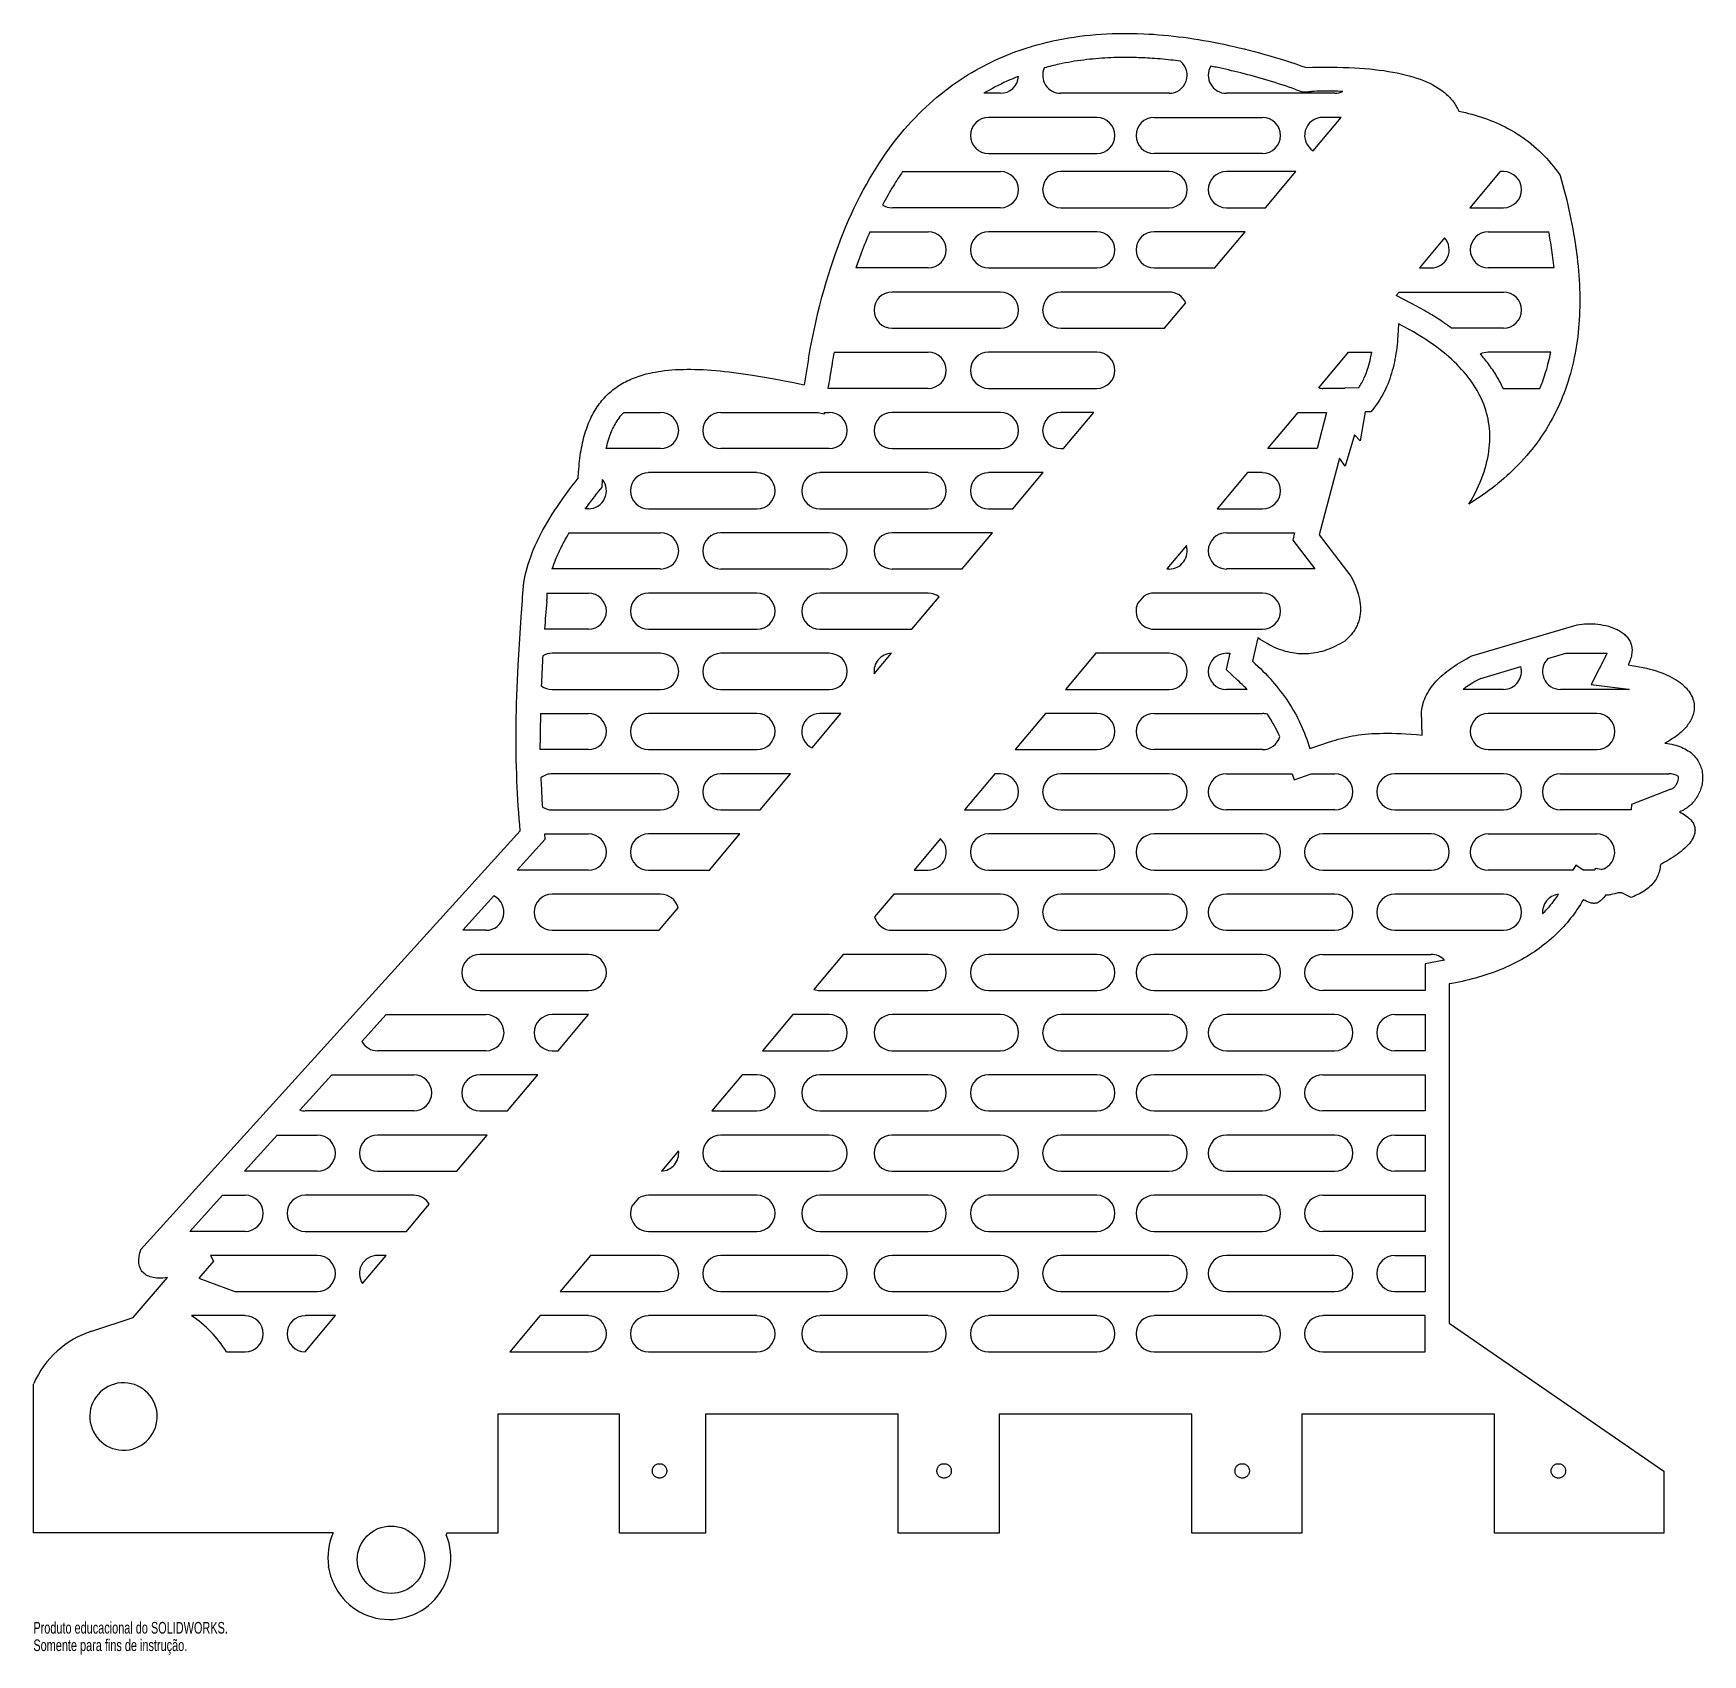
# Model space of a CAD drawing. Header units: millimetres. Extents: x 154 to 846, y 156 to 829.
import ezdxf

# ---------------------------------------------------------------- set-up
doc = ezdxf.new("R2010")
doc.units = ezdxf.units.MM
doc.styles.add('SLDTEXTSTYLE0', font='TXT', dxfattribs={"width": 0.7})

msp = doc.modelspace()

# ---------------------------------------------------------------- texts
at = {"color": 7, "linetype": 'Continuous', "char_height": 4.8336, "attachment_point": 1, "style": 'SLDTEXTSTYLE0'}
for s, insert in [('Produto educacional do SOLIDWORKS.', (153.54, 169.72)), ('Somente para fins de instrução.', (153.54, 162.47))]:
    msp.add_mtext(s, dxfattribs=dict(at, insert=insert))

# ---------------------------------------------------------------- linework, layer by layer
at = {"color": 7, "linetype": 'Continuous', "lineweight": 25}
for p, q in [((570.26, 824.53), (572.4, 825.1)), ((572.4, 825.1), (574.55, 825.63)), ((574.55, 825.63), (576.72, 826.13)), ((576.72, 826.13), (578.9, 826.58)), ((578.9, 826.58), (581.1, 827)), ((581.1, 827), (583.31, 827.39)), ((583.31, 827.39), (585.53, 827.73)), ((585.53, 827.73), (587.76, 828.04)), ((587.76, 828.04), (590.01, 828.32)), ((590.01, 828.32), (592.26, 828.56)), ((592.26, 828.56), (594.53, 828.76)), ((594.53, 828.76), (596.82, 828.93)), ((596.82, 828.93), (599.11, 829.06)), ((599.11, 829.06), (601.41, 829.16)), ((601.41, 829.16), (603.73, 829.22)), ((603.73, 829.22), (606.4, 829.26)), ((606.4, 829.26), (609.08, 829.24)), ((609.08, 829.24), (611.78, 829.19)), ((611.78, 829.19), (614.49, 829.09)), ((614.49, 829.09), (616.51, 828.99)), ((616.51, 828.99), (618.55, 828.86)), ((618.55, 828.86), (620.59, 828.71)), ((620.59, 828.71), (622.64, 828.54)), ((622.64, 828.54), (624.7, 828.35)), ((624.7, 828.35), (626.76, 828.13)), ((626.76, 828.13), (628.83, 827.89)), ((628.83, 827.89), (630.9, 827.63)), ((630.9, 827.63), (632.98, 827.34)), ((632.98, 827.34), (635.06, 827.04)), ((635.06, 827.04), (637.15, 826.71)), ((637.15, 826.71), (639.24, 826.36)), ((639.24, 826.36), (641.34, 825.98)), ((641.34, 825.98), (643.44, 825.59)), ((643.44, 825.59), (645.55, 825.18)), ((645.55, 825.18), (647.66, 824.74)), ((647.66, 824.74), (649.77, 824.29)), ((551.1, 817.33), (552.72, 818.1)), ((552.72, 818.1), (554.36, 818.84)), ((554.36, 818.84), (556.01, 819.56)), ((556.01, 819.56), (557.66, 820.25)), ((557.66, 820.25), (559.33, 820.91)), ((559.33, 820.91), (561.01, 821.55)), ((561.01, 821.55), (562.7, 822.16)), ((562.7, 822.16), (564.4, 822.74)), ((564.4, 822.74), (566.11, 823.29)), ((566.11, 823.29), (567.83, 823.82)), ((567.83, 823.82), (568.14, 823.92)), ((568.14, 823.92), (570.26, 824.53)), ((649.77, 824.29), (651.89, 823.81)), ((651.89, 823.81), (654.01, 823.31)), ((654.01, 823.31), (656.14, 822.8)), ((656.14, 822.8), (658.27, 822.26)), ((658.27, 822.26), (660.4, 821.7)), ((660.4, 821.7), (662.53, 821.13)), ((662.53, 821.13), (664.67, 820.53)), ((664.67, 820.53), (666.81, 819.92)), ((666.81, 819.92), (668.95, 819.28)), ((668.95, 819.28), (671.1, 818.63)), ((671.1, 818.63), (673.25, 817.96)), ((673.25, 817.96), (675.39, 817.27)), ((538.27, 809.99), (539.93, 811.08)), ((539.93, 811.08), (541.6, 812.13)), ((541.6, 812.13), (543.16, 813.07)), ((543.16, 813.07), (544.72, 813.97)), ((544.72, 813.97), (546.3, 814.86)), ((546.3, 814.86), (547.89, 815.71)), ((547.89, 815.71), (549.49, 816.53)), ((549.49, 816.53), (551.1, 817.33)), ((675.39, 817.27), (677.55, 816.57)), ((677.55, 816.57), (679.7, 815.84)), ((679.7, 815.84), (681.85, 815.1)), ((681.85, 815.1), (684.53, 815.17)), ((684.53, 815.17), (687.16, 815.22)), ((687.16, 815.22), (689.75, 815.25)), ((689.75, 815.25), (692.28, 815.24)), ((692.28, 815.24), (694.76, 815.21)), ((694.76, 815.21), (697.2, 815.15)), ((697.2, 815.15), (699.58, 815.07)), ((699.58, 815.07), (701.91, 814.96)), ((701.91, 814.96), (704.07, 814.83)), ((704.07, 814.83), (706.19, 814.67)), ((706.19, 814.67), (708.25, 814.49)), ((708.25, 814.49), (710.27, 814.28)), ((710.27, 814.28), (712.25, 814.04)), ((712.25, 814.04), (714.17, 813.78)), ((714.17, 813.78), (716.04, 813.49)), ((716.04, 813.49), (717.86, 813.18)), ((717.86, 813.18), (719.63, 812.84)), ((719.63, 812.84), (721.35, 812.47)), ((721.35, 812.47), (723.01, 812.08)), ((723.01, 812.08), (724.63, 811.65)), ((724.63, 811.65), (726.19, 811.2)), ((726.19, 811.2), (727.7, 810.72)), ((727.7, 810.72), (729.15, 810.21)), ((528.61, 802.75), (530.18, 804.04)), ((530.18, 804.04), (531.77, 805.3)), ((531.77, 805.3), (533.37, 806.52)), ((533.37, 806.52), (534.99, 807.71)), ((534.99, 807.71), (536.62, 808.87)), ((536.62, 808.87), (538.27, 809.99)), ((555, 804.38), (548.11, 804.38)), ((625, 804.38), (580, 804.38)), ((693.75, 804.38), (648.75, 804.38)), ((677.52, 806.02), (680.32, 805.05)), ((680.32, 805.05), (682.83, 805.13)), ((682.83, 805.13), (684.12, 805.16)), ((729.15, 810.21), (730.55, 809.68)), ((730.55, 809.68), (731.9, 809.11)), ((731.9, 809.11), (733.19, 808.52)), ((733.19, 808.52), (734.42, 807.89)), ((734.42, 807.89), (735.6, 807.24)), ((735.6, 807.24), (736.72, 806.55)), ((736.72, 806.55), (737.79, 805.84)), ((737.79, 805.84), (738.8, 805.1)), ((738.8, 805.1), (739.28, 804.71)), ((739.28, 804.71), (739.75, 804.32)), ((739.75, 804.32), (740.2, 803.92)), ((740.2, 803.92), (740.64, 803.51)), ((521, 795.74), (522.49, 797.21)), ((522.49, 797.21), (524, 798.65)), ((524, 798.65), (525.52, 800.05)), ((525.52, 800.05), (527.06, 801.42)), ((527.06, 801.42), (528.61, 802.75)), ((740.64, 803.51), (741.07, 803.1)), ((741.07, 803.1), (741.47, 802.68)), ((741.47, 802.68), (741.87, 802.25)), ((741.87, 802.25), (742.25, 801.81)), ((742.25, 801.81), (742.61, 801.36)), ((742.61, 801.36), (742.96, 800.91)), ((742.96, 800.91), (743.3, 800.45)), ((743.3, 800.45), (743.62, 799.98)), ((743.62, 799.98), (743.92, 799.5)), ((743.92, 799.5), (744.21, 799.01)), ((744.21, 799.01), (744.48, 798.52)), ((744.48, 798.52), (744.74, 798.02)), ((744.74, 798.02), (744.99, 797.51)), ((744.99, 797.51), (745.21, 796.99)), ((745.21, 796.99), (746.6, 796.7)), ((515.08, 789.3), (516.64, 791.09)), ((516.64, 791.09), (518.08, 792.68)), ((518.08, 792.68), (519.53, 794.23)), ((519.53, 794.23), (521, 795.74)), ((595, 794.38), (550, 794.38)), ((618.75, 794.38), (663.75, 794.38)), ((684.82, 780.49), (696.47, 794.38)), ((696.47, 794.38), (688.75, 794.38)), ((746.6, 796.7), (747.97, 796.38)), ((747.97, 796.38), (749.33, 796.05)), ((749.33, 796.05), (750.67, 795.7)), ((750.67, 795.7), (752, 795.32)), ((752, 795.32), (753.32, 794.93)), ((753.32, 794.93), (754.62, 794.51)), ((754.62, 794.51), (755.9, 794.07)), ((755.9, 794.07), (757.17, 793.62)), ((757.17, 793.62), (758.43, 793.14)), ((758.43, 793.14), (759.67, 792.63)), ((759.67, 792.63), (760.9, 792.11)), ((760.9, 792.11), (762.11, 791.57)), ((762.11, 791.57), (763.3, 791)), ((763.3, 791), (764.48, 790.41)), ((764.48, 790.41), (765.65, 789.8)), ((509.03, 781.69), (510.51, 783.66)), ((510.51, 783.66), (512.01, 785.59)), ((512.01, 785.59), (513.53, 787.47)), ((513.53, 787.47), (515.08, 789.3)), ((765.65, 789.8), (766.92, 789.1)), ((766.92, 789.1), (768.17, 788.37)), ((768.17, 788.37), (769.41, 787.61)), ((769.41, 787.61), (770.62, 786.83)), ((770.62, 786.83), (771.81, 786.01)), ((771.81, 786.01), (772.99, 785.17)), ((772.99, 785.17), (774.14, 784.3)), ((774.14, 784.3), (775.27, 783.4)), ((775.27, 783.4), (776.39, 782.48)), ((504.74, 775.49), (506.15, 777.61)), ((506.15, 777.61), (507.58, 779.67)), ((507.58, 779.67), (509.03, 781.69)), ((550, 779.38), (595, 779.38)), ((663.75, 779.38), (618.75, 779.38)), ((776.39, 782.48), (777.48, 781.52)), ((777.48, 781.52), (778.56, 780.54)), ((778.56, 780.54), (779.61, 779.52)), ((779.61, 779.52), (780.64, 778.48)), ((780.64, 778.48), (781.65, 777.4)), ((781.65, 777.4), (782.64, 776.3)), ((782.64, 776.3), (783.61, 775.16)), ((500.65, 768.87), (501.99, 771.12)), ((501.99, 771.12), (503.35, 773.33)), ((503.35, 773.33), (504.74, 775.49)), ((514.34, 771.88), (555, 771.88)), ((625, 771.88), (580, 771.88)), ((677.59, 771.88), (648.75, 771.88)), ((665, 756.88), (677.59, 771.88)), ((762.44, 771.88), (749.86, 756.88)), ((763.75, 771.88), (762.44, 771.88)), ((783.61, 775.16), (784.58, 773.97)), ((784.58, 773.97), (785.53, 772.75)), ((785.53, 772.75), (786.45, 771.5)), ((786.45, 771.5), (787.35, 770.22)), ((787.35, 770.22), (787.93, 768.17)), ((496.78, 761.8), (498.04, 764.21)), ((498.04, 764.21), (499.33, 766.56)), ((499.33, 766.56), (500.65, 768.87)), ((787.93, 768.17), (788.48, 766.13)), ((788.48, 766.13), (789.02, 764.09)), ((789.02, 764.09), (789.53, 762.07)), ((493.12, 754.3), (494.32, 756.85)), ((494.32, 756.85), (495.53, 759.35)), ((495.53, 759.35), (496.78, 761.8)), ((555, 756.88), (510, 756.88)), ((580, 756.88), (625, 756.88)), ((648.75, 756.88), (665, 756.88)), ((749.86, 756.88), (763.75, 756.88)), ((789.53, 762.07), (790.03, 760.04)), ((790.03, 760.04), (790.5, 758.03)), ((790.5, 758.03), (790.96, 756.02)), ((790.96, 756.02), (791.39, 754.03)), ((489.7, 746.34), (490.82, 749.05)), ((490.82, 749.05), (491.96, 751.7)), ((491.96, 751.7), (493.12, 754.3)), ((791.39, 754.03), (791.8, 752.03)), ((791.8, 752.03), (792.2, 750.05)), ((792.2, 750.05), (792.57, 748.07)), ((487.55, 740.78), (488.61, 743.59)), ((488.61, 743.59), (489.7, 746.34)), ((500.76, 746.88), (525, 746.88)), ((595, 746.88), (550, 746.88)), ((656.61, 746.88), (618.75, 746.88)), ((644.03, 731.88), (656.61, 746.88)), ((739.35, 744.36), (728.88, 731.88)), ((757.5, 746.88), (782.62, 746.88)), ((792.57, 748.07), (792.92, 746.11)), ((792.92, 746.11), (793.24, 744.15)), ((793.24, 744.15), (793.55, 742.19)), ((793.55, 742.19), (793.84, 740.25)), ((484.53, 732.06), (485.51, 735.02)), ((485.51, 735.02), (486.52, 737.93)), ((486.52, 737.93), (487.55, 740.78)), ((793.84, 740.25), (794.1, 738.32)), ((794.1, 738.32), (794.34, 736.39)), ((794.34, 736.39), (794.55, 734.47)), ((482.65, 725.98), (483.57, 729.05)), ((483.57, 729.05), (484.53, 732.06)), ((525, 731.88), (495, 731.88)), ((550, 731.88), (595, 731.88)), ((618.75, 731.88), (644.03, 731.88)), ((728.88, 731.88), (733.75, 731.88)), ((784.77, 731.88), (757.5, 731.88)), ((794.55, 734.47), (794.75, 732.56)), ((794.75, 732.56), (794.92, 730.66)), ((794.92, 730.66), (795.07, 728.77)), ((795.07, 728.77), (795.19, 726.89)), ((480.88, 719.69), (481.75, 722.86)), ((481.75, 722.86), (482.65, 725.98)), ((555, 721.88), (510, 721.88)), ((625, 721.88), (580, 721.88)), ((719.21, 720.36), (720.49, 721.88)), ((720.49, 721.88), (763.75, 721.88)), ((795.19, 726.89), (795.29, 725.02)), ((795.29, 725.02), (795.37, 723.15)), ((795.37, 723.15), (795.43, 721.3)), ((795.43, 721.3), (795.45, 719.46)), ((479.23, 713.19), (480.04, 716.46)), ((480.04, 716.46), (480.88, 719.69)), ((623.05, 706.88), (631.87, 717.39)), ((725.27, 717.28), (719.21, 720.36)), ((795.39, 713.98), (795.32, 712.18)), ((795.44, 715.8), (795.39, 713.98)), ((795.46, 717.62), (795.44, 715.8)), ((795.45, 719.46), (795.46, 717.62)), ((477.61, 706.08), (478.44, 709.85)), ((478.44, 709.85), (479.23, 713.19)), ((510, 706.88), (555, 706.88)), ((580, 706.88), (623.05, 706.88)), ((720.21, 708.63), (720.1, 706.14)), ((722.32, 707.54), (720.21, 708.63)), ((724.38, 706.43), (722.32, 707.54)), ((763.75, 706.88), (742.23, 706.88)), ((794.96, 706.83), (794.79, 705.07)), ((795.11, 708.6), (794.96, 706.83)), ((795.23, 710.39), (795.11, 708.6)), ((795.32, 712.18), (795.23, 710.39)), ((476.02, 698.22), (476.8, 702.23)), ((476.8, 702.23), (477.61, 706.08)), ((719.62, 699.99), (719.48, 698.77)), ((719.75, 701.21), (719.62, 699.99)), ((719.86, 702.43), (719.75, 701.21)), ((719.95, 703.66), (719.86, 702.43)), ((720.1, 706.14), (719.95, 703.66)), ((726.38, 705.3), (724.38, 706.43)), ((728.34, 704.14), (726.38, 705.3)), ((729.78, 703.26), (728.34, 704.14)), ((731.19, 702.37), (729.78, 703.26)), ((732.57, 701.46), (731.19, 702.37)), ((733.91, 700.54), (732.57, 701.46)), ((735.38, 699.49), (733.91, 700.54)), ((794.11, 699.85), (793.84, 698.13)), ((794.37, 701.58), (794.11, 699.85)), ((794.59, 703.32), (794.37, 701.58)), ((794.79, 705.07), (794.59, 703.32)), ((475.28, 694.13), (474.85, 691.67)), ((475.28, 694.13), (476.02, 698.22)), ((485.94, 696.88), (525, 696.88)), ((595, 696.88), (550, 696.88)), ((687.08, 682.06), (699.51, 696.88)), ((699.51, 696.88), (709.1, 696.88)), ((718.73, 693.97), (718.5, 692.79)), ((718.95, 695.16), (718.73, 693.97)), ((719.15, 696.36), (718.95, 695.16)), ((719.32, 697.56), (719.15, 696.36)), ((719.48, 698.77), (719.32, 697.56)), ((736.82, 698.43), (735.38, 699.49)), ((737.5, 697.91), (736.82, 698.43)), ((738.74, 696.93), (737.5, 697.91)), ((739.95, 695.94), (738.74, 696.93)), ((741.11, 694.94), (739.95, 695.94)), ((742.25, 693.93), (741.11, 694.94)), ((743.34, 692.9), (742.25, 693.93)), ((783.43, 696.88), (757.5, 696.88)), ((792.84, 693.05), (792.45, 691.37)), ((793.2, 694.73), (792.84, 693.05)), ((793.53, 696.42), (793.2, 694.73)), ((793.84, 698.13), (793.53, 696.42)), ((401.54, 685.67), (402.3, 685.98)), ((402.3, 685.98), (403.07, 686.29)), ((403.07, 686.29), (403.84, 686.58)), ((403.84, 686.58), (404.64, 686.86)), ((404.64, 686.86), (405.44, 687.12)), ((405.44, 687.12), (406.25, 687.38)), ((406.25, 687.38), (407.08, 687.61)), ((407.08, 687.61), (407.92, 687.84)), ((407.92, 687.84), (408.77, 688.05)), ((408.77, 688.05), (409.64, 688.25)), ((409.64, 688.25), (410.6, 688.45)), ((410.6, 688.45), (411.59, 688.64)), ((411.59, 688.64), (413.05, 688.9)), ((413.05, 688.9), (414.15, 689.06)), ((414.15, 689.06), (415.59, 689.25)), ((415.59, 689.25), (417.06, 689.4)), ((417.06, 689.4), (418.56, 689.53)), ((418.56, 689.53), (420.08, 689.64)), ((420.08, 689.64), (421.63, 689.71)), ((421.63, 689.71), (423.21, 689.76)), ((423.21, 689.76), (424.82, 689.79)), ((424.82, 689.79), (426.45, 689.79)), ((426.45, 689.79), (428.11, 689.76)), ((428.11, 689.76), (429.8, 689.71)), ((429.8, 689.71), (431.51, 689.64)), ((431.51, 689.64), (433.25, 689.54)), ((433.25, 689.54), (435.02, 689.42)), ((435.02, 689.42), (436.81, 689.28)), ((436.81, 689.28), (438.63, 689.11)), ((438.63, 689.11), (440.48, 688.92)), ((440.48, 688.92), (442.35, 688.72)), ((442.35, 688.72), (444.25, 688.49)), ((444.25, 688.49), (446.18, 688.24)), ((446.18, 688.24), (448.13, 687.96)), ((448.13, 687.96), (450.11, 687.67)), ((450.11, 687.67), (452.11, 687.37)), ((452.11, 687.37), (456.19, 686.69)), ((456.19, 686.69), (460.38, 685.94)), ((474.18, 687.52), (473.55, 683.31)), ((474.85, 691.67), (474.18, 687.52)), ((716.96, 687), (716.57, 685.87)), ((717.32, 688.14), (716.96, 687)), ((717.65, 689.29), (717.32, 688.14)), ((717.95, 690.45), (717.65, 689.29)), ((718.24, 691.62), (717.95, 690.45)), ((718.5, 692.79), (718.24, 691.62)), ((744.4, 691.87), (743.34, 692.9)), ((745.42, 690.82), (744.4, 691.87)), ((746.4, 689.77), (745.42, 690.82)), ((747.35, 688.7), (746.4, 689.77)), ((748.26, 687.63), (747.35, 688.7)), ((749.13, 686.54), (748.26, 687.63)), ((749.96, 685.44), (749.13, 686.54)), ((791.12, 686.43), (790.63, 684.8)), ((791.6, 688.07), (791.12, 686.43)), ((792.04, 689.71), (791.6, 688.07)), ((792.45, 691.37), (792.04, 689.71)), ((391.17, 678.59), (391.72, 679.14)), ((391.72, 679.14), (392.29, 679.68)), ((392.29, 679.68), (392.87, 680.21)), ((392.87, 680.21), (393.46, 680.72)), ((393.46, 680.72), (394.07, 681.21)), ((394.07, 681.21), (394.68, 681.69)), ((394.68, 681.69), (395.31, 682.15)), ((395.31, 682.15), (395.96, 682.6)), ((395.96, 682.6), (396.61, 683.04)), ((396.61, 683.04), (397.28, 683.45)), ((397.28, 683.45), (397.96, 683.86)), ((397.96, 683.86), (398.65, 684.25)), ((398.65, 684.25), (399.36, 684.62)), ((399.36, 684.62), (400.07, 684.99)), ((400.07, 684.99), (400.8, 685.33)), ((400.8, 685.33), (401.54, 685.67)), ((460.38, 685.94), (464.67, 685.13)), ((464.67, 685.13), (469.06, 684.25)), ((469.06, 684.25), (473.55, 683.31)), ((483.44, 681.88), (483.6, 682.92)), ((525, 681.88), (483.44, 681.88)), ((550, 681.88), (595, 681.88)), ((697.85, 681.88), (688.75, 681.88)), ((697.88, 682.01), (697.85, 681.88)), ((703.69, 682.09), (697.88, 682.01)), ((713.66, 679.3), (713.06, 678.24)), ((714.22, 680.37), (713.66, 679.3)), ((714.75, 681.44), (714.22, 680.37)), ((715.25, 682.54), (714.75, 681.44)), ((715.72, 683.64), (715.25, 682.54)), ((716.16, 684.75), (715.72, 683.64)), ((716.57, 685.87), (716.16, 684.75)), ((750.75, 684.33), (749.96, 685.44)), ((751.5, 683.21), (750.75, 684.33)), ((752.22, 682.08), (751.5, 683.21)), ((752.89, 680.94), (752.22, 682.08)), ((753.33, 680.16), (752.89, 680.94)), ((753.75, 679.37), (753.33, 680.16)), ((754.15, 678.57), (753.75, 679.37)), ((763.6, 681.99), (763.65, 681.88)), ((763.65, 681.88), (778.95, 681.88)), ((788.96, 680.01), (788.34, 678.43)), ((789.54, 681.59), (788.96, 680.01)), ((790.1, 683.19), (789.54, 681.59)), ((790.63, 684.8), (790.1, 683.19)), ((385.91, 671.4), (386.33, 672.13)), ((386.33, 672.13), (386.75, 672.85)), ((386.75, 672.85), (387.19, 673.56)), ((387.19, 673.56), (387.64, 674.24)), ((387.64, 674.24), (388.11, 674.91)), ((388.11, 674.91), (388.59, 675.57)), ((388.59, 675.57), (389.08, 676.2)), ((389.08, 676.2), (389.58, 676.82)), ((389.58, 676.82), (390.1, 677.43)), ((390.1, 677.43), (390.62, 678.01)), ((390.62, 678.01), (391.17, 678.59)), ((706.35, 672.13), (704.3, 660.03)), ((708.72, 672.16), (706.35, 672.13)), ((709.54, 673.14), (708.72, 672.16)), ((710.32, 674.13), (709.54, 673.14)), ((711.06, 675.14), (710.32, 674.13)), ((711.76, 676.16), (711.06, 675.14)), ((712.43, 677.19), (711.76, 676.16)), ((713.06, 678.24), (712.43, 677.19)), ((754.54, 677.77), (754.15, 678.57)), ((755.08, 676.56), (754.54, 677.77)), ((755.57, 675.34), (755.08, 676.56)), ((756.02, 674.11), (755.57, 675.34)), ((756.43, 672.87), (756.02, 674.11)), ((756.8, 671.61), (756.43, 672.87)), ((785.59, 672.26), (784.83, 670.76)), ((786.32, 673.79), (785.59, 672.26)), ((787.02, 675.32), (786.32, 673.79)), ((787.7, 676.87), (787.02, 675.32)), ((788.34, 678.43), (787.7, 676.87)), ((383.08, 664.87), (383.38, 665.75)), ((383.38, 665.75), (383.71, 666.61)), ((383.71, 666.61), (384.04, 667.45)), ((384.04, 667.45), (384.39, 668.27)), ((384.39, 668.27), (384.75, 669.08)), ((384.75, 669.08), (385.12, 669.87)), ((385.12, 669.87), (385.51, 670.64)), ((385.51, 670.64), (385.91, 671.4)), ((398.59, 671.88), (413.91, 671.88)), ((438.91, 671.88), (479.25, 671.88)), ((479.25, 671.88), (481.91, 671.31)), ((481.91, 671.31), (481.99, 671.88)), ((481.99, 671.88), (483.91, 671.88)), ((555, 671.88), (510, 671.88)), ((593.68, 671.88), (580, 671.88)), ((581.09, 656.88), (593.68, 671.88)), ((665.95, 656.88), (678.53, 671.88)), ((678.53, 671.88), (690.37, 671.88)), ((690.37, 671.88), (686.39, 656.88)), ((757.12, 670.35), (756.8, 671.61)), ((757.4, 669.08), (757.12, 670.35)), ((757.64, 667.79), (757.4, 669.08)), ((757.83, 666.5), (757.64, 667.79)), ((757.98, 665.19), (757.83, 666.5)), ((782.35, 666.31), (781.47, 664.85)), ((783.21, 667.78), (782.35, 666.31)), ((784.03, 669.26), (783.21, 667.78)), ((784.83, 670.76), (784.03, 669.26)), ((381.29, 658.21), (381.5, 659.21)), ((381.5, 659.21), (381.73, 660.2)), ((381.73, 660.2), (381.97, 661.17)), ((381.97, 661.17), (382.23, 662.13)), ((382.23, 662.13), (382.5, 663.06)), ((382.5, 663.06), (382.78, 663.97)), ((382.78, 663.97), (383.08, 664.87)), ((701.9, 662.52), (698.01, 649.57)), ((704.3, 660.03), (701.9, 662.52)), ((757.91, 657.14), (758.03, 658.51)), ((758.08, 663.88), (757.98, 665.19)), ((758.03, 658.51), (758.11, 659.86)), ((758.14, 662.55), (758.08, 663.88)), ((758.11, 659.86), (758.15, 661.21)), ((758.15, 661.21), (758.14, 662.55)), ((777.61, 659.18), (776.56, 657.79)), ((778.62, 660.57), (777.61, 659.18)), ((779.6, 661.99), (778.62, 660.57)), ((780.55, 663.41), (779.6, 661.99)), ((781.47, 664.85), (780.55, 663.41)), ((380.15, 650.61), (380.27, 651.76)), ((380.27, 651.76), (380.41, 652.88)), ((380.41, 652.88), (380.56, 653.98)), ((380.56, 653.98), (380.72, 655.07)), ((380.72, 655.07), (380.9, 656.13)), ((380.9, 656.13), (381.08, 657.18)), ((381.08, 657.18), (381.29, 658.21)), ((413.91, 656.88), (391.23, 656.88)), ((483.91, 656.88), (438.91, 656.88)), ((510, 656.88), (555, 656.88)), ((580, 656.88), (581.09, 656.88)), ((686.39, 656.88), (665.95, 656.88)), ((695.67, 652.84), (687.23, 621.08)), ((698.01, 649.57), (695.67, 652.84)), ((756.59, 650.14), (756.95, 651.56)), ((756.95, 651.56), (757.26, 652.97)), ((757.26, 652.97), (757.52, 654.37)), ((757.52, 654.37), (757.74, 655.76)), ((757.74, 655.76), (757.91, 657.14)), ((772.23, 652.59), (770.93, 651.18)), ((773.48, 654.01), (772.23, 652.59)), ((774.7, 655.46), (773.48, 654.01)), ((775.64, 656.62), (774.7, 655.46)), ((776.56, 657.79), (775.64, 656.62)), ((378.4, 642.91), (379.75, 644.6)), ((379.75, 644.6), (379.87, 647.06)), ((379.87, 647.06), (379.95, 648.27)), ((379.95, 648.27), (380.05, 649.45)), ((380.05, 649.45), (380.15, 650.61)), ((453.91, 646.88), (408.91, 646.88)), ((525, 646.88), (480, 646.88)), ((572.7, 646.88), (550, 646.88)), ((560.12, 631.88), (572.7, 646.88)), ((657.56, 646.88), (644.97, 631.88)), ((663.75, 646.88), (657.56, 646.88)), ((754.68, 644.35), (755.23, 645.81)), ((755.23, 645.81), (755.73, 647.26)), ((755.73, 647.26), (756.18, 648.71)), ((756.18, 648.71), (756.59, 650.14)), ((763.99, 644.49), (762.79, 643.46)), ((765.16, 645.52), (763.99, 644.49)), ((766.31, 646.57), (765.16, 645.52)), ((767.43, 647.63), (766.31, 646.57)), ((768.53, 648.7), (767.43, 647.63)), ((769.6, 649.79), (768.53, 648.7)), ((770.93, 651.18), (769.6, 649.79)), ((373.34, 636.2), (374.55, 637.87)), ((374.55, 637.87), (375.8, 639.54)), ((375.8, 639.54), (377.08, 641.22)), ((377.08, 641.22), (378.4, 642.91)), ((386.88, 637.5), (389.61, 640.9)), ((389.61, 640.9), (389.74, 644.09)), ((751.2, 636.89), (751.99, 638.4)), ((751.99, 638.4), (752.74, 639.9)), ((752.74, 639.9), (753.43, 641.4)), ((753.43, 641.4), (754.08, 642.88)), ((755.1, 637.55), (753.73, 636.6)), ((754.08, 642.88), (754.68, 644.35)), ((756.44, 638.5), (755.1, 637.55)), ((757.76, 639.47), (756.44, 638.5)), ((759.06, 640.45), (757.76, 639.47)), ((760.33, 641.44), (759.06, 640.45)), ((761.57, 642.45), (760.33, 641.44)), ((762.79, 643.46), (761.57, 642.45)), ((368.88, 629.6), (369.94, 631.24)), ((369.94, 631.24), (371.04, 632.89)), ((371.04, 632.89), (372.17, 634.54)), ((372.17, 634.54), (373.34, 636.2)), ((382.56, 631.88), (382.9, 632.34)), ((383.91, 631.88), (382.56, 631.88)), ((408.91, 631.88), (453.91, 631.88)), ((480, 631.88), (525, 631.88)), ((550, 631.88), (560.12, 631.88)), ((644.97, 631.88), (663.75, 631.88)), ((749.46, 633.84), (750.36, 635.37)), ((750.91, 634.75), (749.46, 633.84)), ((750.36, 635.37), (751.2, 636.89)), ((752.33, 635.67), (750.91, 634.75)), ((753.73, 636.6), (752.33, 635.67)), ((365.05, 623.09), (365.95, 624.71)), ((365.95, 624.71), (366.89, 626.33)), ((366.89, 626.33), (367.86, 627.96)), ((367.86, 627.96), (368.88, 629.6)), ((361.21, 615.11), (361.89, 616.69)), ((361.89, 616.69), (362.62, 618.28)), ((362.62, 618.28), (363.39, 619.88)), ((363.39, 619.88), (364.2, 621.48)), ((364.2, 621.48), (365.05, 623.09)), ((375.87, 621.88), (413.91, 621.88)), ((483.91, 621.88), (438.91, 621.88)), ((551.73, 621.88), (510, 621.88)), ((539.14, 606.88), (551.73, 621.88)), ((648.75, 621.88), (677.09, 621.88)), ((677.09, 621.88), (676.29, 618.87)), ((676.29, 618.87), (685.55, 606.88)), ((687.23, 621.08), (700.46, 603.93)), ((358.94, 608.86), (359.44, 610.41)), ((359.44, 610.41), (359.98, 611.97)), ((359.98, 611.97), (360.57, 613.54)), ((360.57, 613.54), (361.21, 615.11)), ((632.16, 616.61), (623.99, 606.88)), ((357.42, 602.73), (357.73, 604.25)), ((357.73, 604.25), (358.08, 605.78)), ((358.08, 605.78), (358.49, 607.32)), ((358.49, 607.32), (358.94, 608.86)), ((413.91, 606.88), (368.8, 606.88)), ((438.91, 606.88), (483.91, 606.88)), ((510, 606.88), (539.14, 606.88)), ((623.99, 606.88), (625, 606.88)), ((685.55, 606.88), (648.75, 606.88)), ((700.46, 603.93), (701.08, 602.68)), ((356.63, 595.25), (356.68, 596.73)), ((356.68, 596.73), (356.79, 598.22)), ((356.79, 598.22), (356.95, 599.72)), ((356.95, 599.72), (357.16, 601.22)), ((357.16, 601.22), (357.42, 602.73)), ((366.71, 596.88), (383.91, 596.88)), ((453.91, 596.88), (408.91, 596.88)), ((525, 596.88), (480, 596.88)), ((663.75, 596.88), (618.75, 596.88)), ((701.08, 602.68), (701.65, 601.45)), ((701.65, 601.45), (702.17, 600.23)), ((702.17, 600.23), (702.64, 599.01)), ((702.64, 599.01), (703.06, 597.81)), ((703.06, 597.81), (703.43, 596.63)), ((703.43, 596.63), (703.74, 595.45)), ((356.06, 586.9), (356.63, 593.78)), ((356.63, 593.78), (356.63, 595.25)), ((366.63, 593.41), (366.62, 594.21)), ((518.16, 581.88), (529.49, 595.38)), ((614.48, 595.54), (611.94, 592.51)), ((703.74, 595.45), (704, 594.29)), ((704, 594.29), (704.18, 593.24)), ((704.18, 593.24), (704.31, 592.21)), ((704.31, 592.21), (704.39, 591.19)), ((704.4, 589.18), (704.31, 588.2)), ((704.39, 591.19), (704.42, 590.18)), ((704.42, 590.18), (704.4, 589.18)), ((355.57, 580.13), (356.06, 586.9)), ((702.33, 582.12), (702.07, 581.68)), ((702.58, 582.57), (702.33, 582.12)), ((702.81, 583.02), (702.58, 582.57)), ((703.02, 583.47), (702.81, 583.02)), ((703.22, 583.93), (703.02, 583.47)), ((703.4, 584.39), (703.22, 583.93)), ((703.57, 584.85), (703.4, 584.39)), ((703.72, 585.32), (703.57, 584.85)), ((703.86, 585.79), (703.72, 585.32)), ((703.98, 586.26), (703.86, 585.79)), ((704.08, 586.74), (703.98, 586.26)), ((704.17, 587.22), (704.08, 586.74)), ((704.31, 588.2), (704.17, 587.22)), ((750.62, 570.78), (794.41, 583.71)), ((794.41, 583.71), (795.38, 583.88)), ((795.38, 583.88), (796.39, 584.02)), ((796.39, 584.02), (797.44, 584.11)), ((797.44, 584.11), (798.51, 584.16)), ((798.51, 584.16), (799.61, 584.17)), ((799.61, 584.17), (800.73, 584.14)), ((800.73, 584.14), (801.85, 584.07)), ((801.85, 584.07), (802.98, 583.96)), ((802.98, 583.96), (804.11, 583.81)), ((804.11, 583.81), (805.23, 583.61)), ((805.23, 583.61), (806.34, 583.36)), ((806.34, 583.36), (807.43, 583.08)), ((807.43, 583.08), (808.49, 582.74)), ((808.49, 582.74), (809.52, 582.36)), ((809.52, 582.36), (810.51, 581.94)), ((355.13, 573.48), (355.57, 580.13)), ((383.91, 581.88), (365.72, 581.88)), ((408.91, 581.88), (453.91, 581.88)), ((480, 581.88), (518.16, 581.88)), ((618.75, 581.88), (663.75, 581.88)), ((661.87, 578.31), (659.66, 568.56)), ((662.8, 577.67), (661.87, 578.31)), ((663.74, 577.06), (662.8, 577.67)), ((664.68, 576.48), (663.74, 577.06)), ((665.63, 575.93), (664.68, 576.48)), ((666.57, 575.41), (665.63, 575.93)), ((667.52, 574.92), (666.57, 575.41)), ((695.08, 575.34), (694.13, 574.86)), ((696.03, 575.85), (695.08, 575.34)), ((696.98, 576.4), (696.03, 575.85)), ((697.93, 576.98), (696.98, 576.4)), ((698.43, 577.41), (697.93, 576.98)), ((698.88, 577.83), (698.43, 577.41)), ((699.32, 578.25), (698.88, 577.83)), ((699.74, 578.68), (699.32, 578.25)), ((700.13, 579.11), (699.74, 578.68)), ((700.5, 579.53), (700.13, 579.11)), ((700.85, 579.95), (700.5, 579.53)), ((701.18, 580.38), (700.85, 579.95)), ((701.49, 580.81), (701.18, 580.38)), ((701.79, 581.24), (701.49, 580.81)), ((702.07, 581.68), (701.79, 581.24)), ((810.51, 581.94), (810.99, 581.71)), ((810.99, 581.71), (811.46, 581.47)), ((811.46, 581.47), (811.92, 581.21)), ((811.92, 581.21), (812.36, 580.95)), ((812.36, 580.95), (812.78, 580.67)), ((812.78, 580.67), (813.19, 580.38)), ((813.19, 580.38), (813.59, 580.08)), ((813.59, 580.08), (813.97, 579.76)), ((813.97, 579.76), (814.33, 579.43)), ((814.33, 579.43), (814.68, 579.09)), ((814.68, 579.09), (815, 578.74)), ((815, 578.74), (815.31, 578.38)), ((815.31, 578.38), (815.59, 578)), ((815.59, 578), (815.86, 577.61)), ((815.86, 577.61), (816.1, 577.21)), ((816.1, 577.21), (816.32, 576.79)), ((816.32, 576.79), (816.51, 576.37)), ((816.51, 576.37), (816.68, 575.92)), ((816.68, 575.92), (816.83, 575.47)), ((816.83, 575.47), (816.95, 575)), ((354.77, 566.95), (355.13, 573.48)), ((413.91, 571.88), (368.91, 571.88)), ((483.91, 571.88), (438.91, 571.88)), ((502.58, 563.3), (509.77, 571.87)), ((594.62, 571.88), (582.04, 556.88)), ((625, 571.88), (594.62, 571.88)), ((650.16, 571.88), (648.62, 565.09)), ((648.75, 571.88), (650.16, 571.88)), ((659.66, 568.56), (660.77, 567.54)), ((668.47, 574.47), (667.52, 574.92)), ((669.43, 574.05), (668.47, 574.47)), ((670.38, 573.66), (669.43, 574.05)), ((671.34, 573.3), (670.38, 573.66)), ((672.3, 572.98), (671.34, 573.3)), ((673.26, 572.69), (672.3, 572.98)), ((674.23, 572.43), (673.26, 572.69)), ((675.19, 572.21), (674.23, 572.43)), ((676.16, 572.02), (675.19, 572.21)), ((677.14, 571.87), (676.16, 572.02)), ((677.86, 571.78), (677.14, 571.87)), ((678.59, 571.7), (677.86, 571.78)), ((679.31, 571.65), (678.59, 571.7)), ((680.04, 571.62), (679.31, 571.65)), ((680.77, 571.6), (680.04, 571.62)), ((681.5, 571.61), (680.77, 571.6)), ((682.23, 571.64), (681.5, 571.61)), ((682.97, 571.68), (682.23, 571.64)), ((683.89, 571.77), (682.97, 571.68)), ((684.81, 571.89), (683.89, 571.77)), ((685.73, 572.04), (684.81, 571.89)), ((686.66, 572.22), (685.73, 572.04)), ((687.58, 572.44), (686.66, 572.22)), ((688.51, 572.68), (687.58, 572.44)), ((689.44, 572.96), (688.51, 572.68)), ((690.38, 573.27), (689.44, 572.96)), ((691.31, 573.62), (690.38, 573.27)), ((692.25, 574), (691.31, 573.62)), ((693.19, 574.41), (692.25, 574)), ((694.13, 574.86), (693.19, 574.41)), ((745.5, 567.92), (746.47, 568.51)), ((746.47, 568.51), (747.47, 569.08)), ((747.47, 569.08), (748.49, 569.65)), ((748.49, 569.65), (749.54, 570.22)), ((749.54, 570.22), (750.62, 570.78)), ((782.2, 569.68), (789.64, 571.88)), ((789.64, 571.88), (806.73, 571.88)), ((806.63, 571.68), (800.18, 558.94)), ((806.73, 571.88), (806.63, 571.68)), ((816.1, 568.34), (815.81, 567.7)), ((816.35, 568.97), (816.1, 568.34)), ((816.56, 569.59), (816.35, 568.97)), ((816.74, 570.19), (816.56, 569.59)), ((816.89, 570.78), (816.74, 570.19)), ((817, 571.36), (816.89, 570.78)), ((816.95, 575), (817.04, 574.52)), ((817.09, 571.92), (817, 571.36)), ((817.04, 574.52), (817.11, 574.03)), ((817.14, 572.47), (817.09, 571.92)), ((817.11, 574.03), (817.15, 573.52)), ((817.16, 573), (817.14, 572.47)), ((817.15, 573.52), (817.16, 573)), ((354.47, 560.54), (354.61, 563.73)), ((354.61, 563.73), (354.77, 566.95)), ((648.62, 565.09), (653.45, 560.69)), ((660.77, 567.54), (661.85, 566.52)), ((661.85, 566.52), (662.9, 565.5)), ((662.9, 565.5), (663.93, 564.47)), ((663.93, 564.47), (664.94, 563.45)), ((664.94, 563.45), (665.92, 562.41)), ((665.92, 562.41), (666.88, 561.37)), ((666.88, 561.37), (667.81, 560.33)), ((736.63, 561.08), (737.29, 561.74)), ((737.29, 561.74), (737.99, 562.39)), ((737.99, 562.39), (738.71, 563.03)), ((738.71, 563.03), (739.46, 563.66)), ((739.46, 563.66), (740.24, 564.29)), ((740.24, 564.29), (741.05, 564.91)), ((741.05, 564.91), (741.88, 565.53)), ((741.88, 565.53), (742.75, 566.14)), ((742.75, 566.14), (743.64, 566.74)), ((743.64, 566.74), (744.55, 567.33)), ((744.55, 567.33), (745.5, 567.92)), ((754.37, 561.46), (770.98, 566.36)), ((815.81, 567.7), (815.49, 567.04)), ((815.49, 567.04), (817.12, 566.81)), ((817.12, 566.81), (818.71, 566.56)), ((818.71, 566.56), (820.24, 566.29)), ((820.24, 566.29), (821.72, 565.99)), ((821.72, 565.99), (823.15, 565.67)), ((823.15, 565.67), (824.53, 565.32)), ((824.53, 565.32), (825.85, 564.96)), ((825.85, 564.96), (827.13, 564.57)), ((827.13, 564.57), (828.35, 564.16)), ((828.35, 564.16), (829.52, 563.74)), ((829.52, 563.74), (830.64, 563.29)), ((830.64, 563.29), (831.72, 562.83)), ((831.72, 562.83), (832.74, 562.35)), ((832.74, 562.35), (833.71, 561.85)), ((833.71, 561.85), (834.63, 561.34)), ((834.63, 561.34), (835.51, 560.81)), ((354.23, 554.25), (354.34, 557.38)), ((354.34, 557.38), (354.47, 560.54)), ((368.91, 556.88), (413.91, 556.88)), ((438.91, 556.88), (483.91, 556.88)), ((582.04, 556.88), (625, 556.88)), ((657.38, 556.88), (648.75, 556.88)), ((667.81, 560.33), (668.72, 559.27)), ((668.72, 559.27), (669.6, 558.22)), ((669.6, 558.22), (670.46, 557.15)), ((670.46, 557.15), (671.3, 556.08)), ((671.3, 556.08), (672.11, 555)), ((672.11, 555), (672.9, 553.91)), ((731.49, 553.86), (731.89, 554.7)), ((731.89, 554.7), (732.34, 555.53)), ((732.34, 555.53), (732.83, 556.36)), ((732.83, 556.36), (733.37, 557.17)), ((733.37, 557.17), (733.94, 557.97)), ((733.94, 557.97), (734.55, 558.76)), ((734.55, 558.76), (735.2, 559.54)), ((735.2, 559.54), (735.89, 560.32)), ((735.89, 560.32), (736.63, 561.08)), ((763.75, 556.88), (747, 556.88)), ((815.96, 556.88), (787.5, 556.88)), ((800.18, 558.94), (814.59, 557.07)), ((814.59, 557.07), (815.66, 556.92)), ((815.66, 556.92), (815.96, 556.88)), ((835.51, 560.81), (836.33, 560.27)), ((836.33, 560.27), (837.11, 559.71)), ((837.11, 559.71), (837.83, 559.14)), ((837.83, 559.14), (838.51, 558.55)), ((838.51, 558.55), (839.14, 557.96)), ((839.14, 557.96), (839.72, 557.36)), ((839.72, 557.36), (840.25, 556.74)), ((840.25, 556.74), (840.74, 556.11)), ((840.74, 556.11), (841.18, 555.48)), ((841.18, 555.48), (841.56, 554.84)), ((841.56, 554.84), (841.91, 554.19)), ((354.01, 545.04), (354.07, 548.08)), ((354.07, 548.08), (354.14, 551.15)), ((354.14, 551.15), (354.23, 554.25)), ((672.9, 553.91), (673.67, 552.81)), ((673.67, 552.81), (674.42, 551.7)), ((674.42, 551.7), (675.14, 550.59)), ((675.14, 550.59), (675.84, 549.46)), ((675.84, 549.46), (676.52, 548.32)), ((676.52, 548.32), (677.18, 547.17)), ((729.83, 547.7), (729.94, 548.61)), ((730.03, 537.92), (729.83, 547.7)), ((729.94, 548.61), (730.09, 549.51)), ((730.09, 549.51), (730.28, 550.4)), ((730.28, 550.4), (730.52, 551.28)), ((730.52, 551.28), (730.8, 552.15)), ((730.8, 552.15), (731.12, 553.01)), ((731.12, 553.01), (731.49, 553.86)), ((841.91, 554.19), (842.2, 553.53)), ((842.2, 553.53), (842.45, 552.87)), ((842.45, 552.87), (842.65, 552.2)), ((842.65, 552.2), (842.81, 551.53)), ((842.81, 547.61), (842.69, 547.07)), ((842.81, 551.53), (842.92, 550.85)), ((842.9, 548.15), (842.81, 547.61)), ((842.96, 548.69), (842.9, 548.15)), ((842.92, 550.85), (842.97, 550.31)), ((842.99, 549.24), (842.96, 548.69)), ((842.97, 550.31), (843, 549.78)), ((843, 549.78), (842.99, 549.24)), ((353.94, 539.06), (353.97, 542.04)), ((353.97, 542.04), (354.01, 545.04)), ((364.04, 546.88), (383.91, 546.88)), ((453.91, 546.88), (408.91, 546.88)), ((476.81, 532.59), (488.79, 546.88)), ((488.79, 546.88), (480, 546.88)), ((573.65, 546.88), (561.06, 531.88)), ((595, 546.88), (573.65, 546.88)), ((618.75, 546.88), (663.75, 546.88)), ((677.18, 547.17), (677.81, 546.01)), ((677.81, 546.01), (678.42, 544.83)), ((678.42, 544.83), (679.01, 543.64)), ((679.01, 543.64), (679.58, 542.44)), ((679.58, 542.44), (680.13, 541.23)), ((680.13, 541.23), (680.66, 540)), ((802.5, 546.88), (757.5, 546.88)), ((839.11, 540.7), (838.63, 540.19)), ((839.56, 541.22), (839.11, 540.7)), ((839.98, 541.73), (839.56, 541.22)), ((840.38, 542.25), (839.98, 541.73)), ((840.74, 542.78), (840.38, 542.25)), ((841.08, 543.31), (840.74, 542.78)), ((841.4, 543.84), (841.08, 543.31)), ((841.68, 544.37), (841.4, 543.84)), ((841.94, 544.91), (841.68, 544.37)), ((842.17, 545.45), (841.94, 544.91)), ((842.37, 545.99), (842.17, 545.45)), ((842.55, 546.53), (842.37, 545.99)), ((842.69, 547.07), (842.55, 546.53)), ((353.94, 536.11), (353.94, 539.06)), ((353.95, 533.19), (353.94, 536.11)), ((363.96, 531.88), (363.94, 534.68)), ((680.66, 540), (681.17, 538.75)), ((681.17, 538.75), (681.66, 537.49)), ((681.66, 537.49), (682.12, 536.22)), ((682.12, 536.22), (682.57, 534.93)), ((682.57, 534.93), (683, 533.62)), ((683, 533.62), (683.4, 532.29)), ((683.4, 532.29), (688.35, 534.02)), ((688.35, 534.02), (690.68, 534.81)), ((690.68, 534.81), (692.96, 535.54)), ((692.96, 535.54), (694.1, 535.88)), ((694.1, 535.88), (695.23, 536.21)), ((695.23, 536.21), (696.38, 536.52)), ((696.38, 536.52), (697.53, 536.81)), ((697.53, 536.81), (698.7, 537.08)), ((698.7, 537.08), (699.9, 537.33)), ((699.9, 537.33), (701.11, 537.56)), ((701.11, 537.56), (702.36, 537.78)), ((702.36, 537.78), (703.64, 537.97)), ((703.64, 537.97), (704.96, 538.14)), ((704.96, 538.14), (706.32, 538.29)), ((706.32, 538.29), (707.73, 538.42)), ((707.73, 538.42), (709.19, 538.52)), ((709.19, 538.52), (710.71, 538.6)), ((710.71, 538.6), (712.29, 538.65)), ((712.29, 538.65), (713.93, 538.68)), ((713.93, 538.68), (715.65, 538.68)), ((715.65, 538.68), (717.44, 538.66)), ((717.44, 538.66), (719.32, 538.61)), ((719.32, 538.61), (721.27, 538.53)), ((721.27, 538.53), (723.32, 538.42)), ((723.32, 538.42), (725.46, 538.29)), ((725.46, 538.29), (727.69, 538.12)), ((727.69, 538.12), (730.03, 537.92)), ((831.63, 535.01), (830.84, 534.59)), ((830.84, 534.59), (831.82, 534.46)), ((832.4, 535.44), (831.63, 535.01)), ((831.82, 534.46), (832.77, 534.3)), ((833.14, 535.89), (832.4, 535.44)), ((832.77, 534.3), (833.68, 534.12)), ((833.86, 536.34), (833.14, 535.89)), ((833.68, 534.12), (834.56, 533.92)), ((834.55, 536.79), (833.86, 536.34)), ((835.21, 537.26), (834.55, 536.79)), ((834.56, 533.92), (835.4, 533.69)), ((835.85, 537.73), (835.21, 537.26)), ((835.4, 533.69), (836.21, 533.43)), ((836.46, 538.21), (835.85, 537.73)), ((837.04, 538.7), (836.46, 538.21)), ((837.6, 539.19), (837.04, 538.7)), ((838.13, 539.69), (837.6, 539.19)), ((838.63, 540.19), (838.13, 539.69)), ((353.97, 530.31), (353.95, 533.19)), ((354.02, 527.45), (353.97, 530.31)), ((354.08, 524.63), (354.02, 527.45)), ((383.91, 531.88), (363.96, 531.88)), ((408.91, 531.88), (453.91, 531.88)), ((561.06, 531.88), (595, 531.88)), ((663.75, 531.88), (618.75, 531.88)), ((757.5, 531.88), (802.5, 531.88)), ((836.21, 533.43), (836.99, 533.16)), ((836.99, 533.16), (837.73, 532.86)), ((837.73, 532.86), (838.44, 532.54)), ((838.44, 532.54), (839.11, 532.2)), ((839.11, 532.2), (839.76, 531.83)), ((839.76, 531.83), (840.37, 531.45)), ((840.37, 531.45), (840.95, 531.06)), ((840.95, 531.06), (841.5, 530.64)), ((841.5, 530.64), (842.02, 530.21)), ((842.02, 530.21), (842.5, 529.76)), ((842.5, 529.76), (842.96, 529.3)), ((842.96, 529.3), (843.39, 528.82)), ((843.39, 528.82), (843.79, 528.33)), ((843.79, 528.33), (844.16, 527.83)), ((844.16, 527.83), (844.5, 527.32)), ((844.5, 527.32), (844.81, 526.79)), ((844.81, 526.79), (845.09, 526.26)), ((354.16, 521.84), (354.08, 524.63)), ((354.25, 519.08), (354.16, 521.84)), ((413.91, 521.88), (368.91, 521.88)), ((467.82, 521.88), (438.91, 521.88)), ((455.23, 506.88), (467.82, 521.88)), ((552.67, 521.88), (540.08, 506.88)), ((555, 521.88), (552.67, 521.88)), ((625, 521.88), (580, 521.88)), ((648.75, 521.88), (676.11, 521.88)), ((676.11, 521.88), (676.86, 519.39)), ((676.86, 519.39), (683.92, 521.88)), ((683.92, 521.88), (693.75, 521.88)), ((763.75, 521.88), (718.75, 521.88)), ((787.5, 521.88), (832.5, 521.88)), ((845.09, 526.26), (845.35, 525.72)), ((845.35, 525.72), (845.58, 525.17)), ((845.58, 525.17), (845.78, 524.61)), ((845.78, 524.61), (845.95, 524.04)), ((845.95, 524.04), (846.1, 523.47)), ((846.1, 523.47), (846.22, 522.89)), ((846.22, 522.89), (846.32, 522.31)), ((846.32, 522.31), (846.39, 521.73)), ((846.39, 521.73), (846.43, 521.15)), ((846.43, 521.15), (846.46, 520.56)), ((846.45, 519.97), (846.43, 519.38)), ((846.46, 520.56), (846.45, 519.97)), ((354.37, 516.35), (354.25, 519.08)), ((354.5, 513.65), (354.37, 516.35)), ((354.64, 510.98), (354.5, 513.65)), ((833.32, 515.41), (816.94, 509.14)), ((844.65, 513.15), (844.37, 512.63)), ((844.92, 513.68), (844.65, 513.15)), ((845.17, 514.23), (844.92, 513.68)), ((845.39, 514.78), (845.17, 514.23)), ((845.6, 515.33), (845.39, 514.78)), ((845.78, 515.9), (845.6, 515.33)), ((845.95, 516.47), (845.78, 515.9)), ((846.09, 517.05), (845.95, 516.47)), ((846.21, 517.63), (846.09, 517.05)), ((846.3, 518.21), (846.21, 517.63)), ((846.38, 518.79), (846.3, 518.21)), ((846.43, 519.38), (846.38, 518.79)), ((354.81, 508.35), (354.64, 510.98)), ((354.99, 505.74), (354.81, 508.35)), ((368.91, 506.88), (413.91, 506.88)), ((438.91, 506.88), (455.23, 506.88)), ((540.08, 506.88), (555, 506.88)), ((580, 506.88), (625, 506.88)), ((693.75, 506.88), (648.75, 506.88)), ((718.75, 506.88), (763.75, 506.88)), ((816.82, 506.88), (787.5, 506.88)), ((816.94, 509.14), (816.82, 506.88)), ((837.38, 506.27), (836.81, 506.04)), ((836.81, 506.04), (837.49, 505.69)), ((837.93, 506.52), (837.38, 506.27)), ((838.47, 506.8), (837.93, 506.52)), ((839, 507.1), (838.47, 506.8)), ((839.51, 507.42), (839, 507.1)), ((840.01, 507.76), (839.51, 507.42)), ((840.49, 508.12), (840.01, 507.76)), ((840.95, 508.5), (840.49, 508.12)), ((841.4, 508.89), (840.95, 508.5)), ((841.83, 509.31), (841.4, 508.89)), ((842.25, 509.74), (841.83, 509.31)), ((842.65, 510.19), (842.25, 509.74)), ((843.03, 510.65), (842.65, 510.19)), ((843.39, 511.12), (843.03, 510.65)), ((843.73, 511.61), (843.39, 511.12)), ((844.06, 512.11), (843.73, 511.61)), ((844.37, 512.63), (844.06, 512.11)), ((355.19, 503.17), (354.99, 505.74)), ((355.41, 500.63), (355.19, 503.17)), ((355.65, 498.12), (355.41, 500.63)), ((837.49, 505.69), (838.13, 505.33)), ((838.13, 505.33), (838.73, 504.97)), ((838.73, 504.97), (839.29, 504.6)), ((839.29, 504.6), (839.81, 504.23)), ((839.81, 504.23), (840.29, 503.86)), ((840.29, 503.86), (840.73, 503.49)), ((840.73, 503.49), (841.13, 503.11)), ((841.13, 503.11), (841.5, 502.73)), ((841.5, 502.73), (841.83, 502.34)), ((841.83, 502.34), (842.12, 501.96)), ((842.12, 501.96), (842.38, 501.57)), ((842.38, 501.57), (842.61, 501.18)), ((842.61, 501.18), (842.8, 500.79)), ((842.8, 500.79), (842.96, 500.4)), ((842.96, 500.4), (843.09, 500)), ((843.09, 500), (843.19, 499.61)), ((843.19, 499.61), (843.25, 499.21)), ((843.25, 499.21), (843.29, 498.81)), ((198.19, 324.35), (355.65, 498.12)), ((354.42, 481.88), (366.03, 494.68)), ((366.03, 494.68), (365.82, 496.88)), ((365.82, 496.88), (383.91, 496.88)), ((446.84, 496.88), (408.91, 496.88)), ((434.25, 481.88), (446.84, 496.88)), ((530.05, 494.92), (519.1, 481.88)), ((595, 496.88), (550, 496.88)), ((663.75, 496.88), (618.75, 496.88)), ((733.75, 496.88), (688.75, 496.88)), ((757.5, 496.88), (802.5, 496.88)), ((840.38, 492.28), (839.74, 491.6)), ((840.98, 492.98), (840.38, 492.28)), ((841.52, 493.69), (840.98, 492.98)), ((841.78, 494.08), (841.52, 493.69)), ((842.03, 494.46), (841.78, 494.08)), ((842.26, 494.85), (842.03, 494.46)), ((842.47, 495.25), (842.26, 494.85)), ((842.66, 495.64), (842.47, 495.25)), ((842.82, 496.03), (842.66, 495.64)), ((842.96, 496.43), (842.82, 496.03)), ((843.08, 496.83), (842.96, 496.43)), ((843.18, 497.22), (843.08, 496.83)), ((843.24, 497.62), (843.18, 497.22)), ((843.29, 498.02), (843.24, 497.62)), ((843.29, 498.81), (843.3, 498.41)), ((843.3, 498.41), (843.29, 498.02)), ((830.65, 485.11), (829.78, 484.65)), ((831.54, 485.59), (830.65, 485.11)), ((832.42, 486.1), (831.54, 485.59)), ((833.31, 486.63), (832.42, 486.1)), ((834.18, 487.19), (833.31, 486.63)), ((835.05, 487.76), (834.18, 487.19)), ((835.9, 488.36), (835.05, 487.76)), ((836.73, 488.98), (835.9, 488.36)), ((837.54, 489.61), (836.73, 488.98)), ((838.31, 490.26), (837.54, 489.61)), ((839.04, 490.92), (838.31, 490.26)), ((839.74, 491.6), (839.04, 490.92)), ((383.91, 481.88), (354.42, 481.88)), ((408.91, 481.88), (434.25, 481.88)), ((519.1, 481.88), (525, 481.88)), ((550, 481.88), (595, 481.88)), ((618.75, 481.88), (663.75, 481.88)), ((688.75, 481.88), (733.75, 481.88)), ((792.56, 481.88), (757.5, 481.88)), ((793.79, 483.96), (792.56, 481.88)), ((796.84, 481.88), (793.79, 483.96)), ((801.41, 481.88), (796.84, 481.88)), ((801.93, 482.59), (801.41, 481.88)), ((804.39, 482.12), (801.93, 482.59)), ((827.44, 478.67), (827.12, 478.09)), ((827.73, 479.28), (827.44, 478.67)), ((827.97, 479.84), (827.73, 479.28)), ((828.18, 480.41), (827.97, 479.84)), ((828.36, 481), (828.18, 480.41)), ((828.52, 481.61), (828.36, 481)), ((828.66, 482.23), (828.52, 481.61)), ((828.77, 482.88), (828.66, 482.23)), ((828.86, 483.54), (828.77, 482.88)), ((828.92, 484.22), (828.86, 483.54)), ((829.78, 484.65), (828.92, 484.22)), ((413.91, 471.88), (368.91, 471.88)), ((510.71, 471.88), (502.76, 462.4)), ((555, 471.88), (510.71, 471.88)), ((625, 471.88), (580, 471.88)), ((693.75, 471.88), (648.75, 471.88)), ((763.75, 471.88), (718.75, 471.88)), ((786.17, 471.26), (785.6, 470.44)), ((786.54, 471.81), (786.17, 471.26)), ((806.29, 471.57), (805.85, 470.98)), ((806.68, 471.51), (806.29, 471.57)), ((807.07, 471.49), (806.68, 471.51)), ((807.43, 471.5), (807.07, 471.49)), ((807.79, 471.54), (807.43, 471.5)), ((808.16, 471.6), (807.79, 471.54)), ((808.52, 471.67), (808.16, 471.6)), ((809.24, 471.85), (808.52, 471.67)), ((809.97, 472.05), (809.24, 471.85)), ((810.45, 472.18), (809.97, 472.05)), ((810.92, 472.3), (810.45, 472.18)), ((811.39, 472.39), (810.92, 472.3)), ((811.85, 472.45), (811.39, 472.39)), ((812.12, 472.46), (811.85, 472.45)), ((812.38, 472.46), (812.12, 472.46)), ((812.67, 472.43), (812.38, 472.46)), ((812.94, 472.37), (812.67, 472.43)), ((813.22, 472.29), (812.94, 472.37)), ((813.49, 472.18), (813.22, 472.29)), ((813.76, 472.06), (813.49, 472.18)), ((814.02, 471.92), (813.76, 472.06)), ((814.56, 471.61), (814.02, 471.92)), ((815.1, 471.29), (814.56, 471.61)), ((815.65, 470.99), (815.1, 471.29)), ((818.66, 471.32), (817.84, 470.97)), ((819.45, 471.69), (818.66, 471.32)), ((820.21, 472.06), (819.45, 471.69)), ((820.93, 472.44), (820.21, 472.06)), ((821.62, 472.84), (820.93, 472.44)), ((822.28, 473.24), (821.62, 472.84)), ((822.91, 473.66), (822.28, 473.24)), ((823.5, 474.1), (822.91, 473.66)), ((824.06, 474.54), (823.5, 474.1)), ((824.59, 475), (824.06, 474.54)), ((825.09, 475.48), (824.59, 475)), ((825.56, 475.97), (825.09, 475.48)), ((825.99, 476.47), (825.56, 475.97)), ((826.4, 476.99), (825.99, 476.47)), ((826.77, 477.53), (826.4, 476.99)), ((827.12, 478.09), (826.77, 477.53)), ((331.77, 456.88), (344.68, 471.12)), ((413.27, 456.88), (421.16, 466.27)), ((780.6, 464.32), (780.03, 463.73)), ((781.27, 465.04), (780.6, 464.32)), ((781.93, 465.77), (781.27, 465.04)), ((782.57, 466.52), (781.93, 465.77)), ((783.2, 467.28), (782.57, 466.52)), ((783.82, 468.05), (783.2, 467.28)), ((784.43, 468.83), (783.82, 468.05)), ((785.02, 469.63), (784.43, 468.83)), ((785.6, 470.44), (785.02, 469.63)), ((793.78, 464.68), (793.1, 463.73)), ((794.45, 465.65), (793.78, 464.68)), ((795.11, 466.64), (794.45, 465.65)), ((795.74, 467.64), (795.11, 466.64)), ((796.37, 468.65), (795.74, 467.64)), ((796.97, 469.68), (796.37, 468.65)), ((797.34, 469.43), (796.97, 469.68)), ((797.71, 469.2), (797.34, 469.43)), ((798.07, 468.99), (797.71, 469.2)), ((798.43, 468.8), (798.07, 468.99)), ((798.79, 468.64), (798.43, 468.8)), ((799.15, 468.49), (798.79, 468.64)), ((799.5, 468.36), (799.15, 468.49)), ((799.85, 468.26), (799.5, 468.36)), ((800.19, 468.18), (799.85, 468.26)), ((800.54, 468.12), (800.19, 468.18)), ((800.88, 468.08), (800.54, 468.12)), ((801.22, 468.06), (800.88, 468.08)), ((801.55, 468.06), (801.22, 468.06)), ((801.89, 468.08), (801.55, 468.06)), ((802.22, 468.12), (801.89, 468.08)), ((802.54, 468.18), (802.22, 468.12)), ((802.56, 468.19), (802.54, 468.18)), ((803.05, 468.44), (802.56, 468.19)), ((803.53, 468.74), (803.05, 468.44)), ((804.01, 469.09), (803.53, 468.74)), ((804.48, 469.49), (804.01, 469.09)), ((804.94, 469.94), (804.48, 469.49)), ((805.4, 470.43), (804.94, 469.94)), ((805.85, 470.98), (805.4, 470.43)), ((815.93, 470.85), (815.65, 470.99)), ((816.21, 470.73), (815.93, 470.85)), ((816.5, 470.63), (816.21, 470.73)), ((816.8, 470.56), (816.5, 470.63)), ((817.84, 470.97), (816.8, 470.56)), ((787.85, 457.43), (787.03, 456.59)), ((788.65, 458.29), (787.85, 457.43)), ((789.43, 459.16), (788.65, 458.29)), ((790.19, 460.04), (789.43, 459.16)), ((790.94, 460.94), (790.19, 460.04)), ((791.68, 461.86), (790.94, 460.94)), ((792.39, 462.78), (791.68, 461.86)), ((793.1, 463.73), (792.39, 462.78)), ((341.41, 456.88), (331.77, 456.88)), ((368.91, 456.88), (413.27, 456.88)), ((510, 456.88), (555, 456.88)), ((580, 456.88), (625, 456.88)), ((648.75, 456.88), (693.75, 456.88)), ((718.75, 456.88), (763.75, 456.88)), ((780.89, 451.11), (779.56, 450.08)), ((781.82, 451.85), (780.89, 451.11)), ((782.73, 452.6), (781.82, 451.85)), ((783.62, 453.37), (782.73, 452.6)), ((784.5, 454.15), (783.62, 453.37)), ((785.36, 454.95), (784.5, 454.15)), ((786.21, 455.76), (785.36, 454.95)), ((787.03, 456.59), (786.21, 455.76)), ((383.91, 446.88), (338.91, 446.88)), ((489.74, 446.88), (477.51, 432.3)), ((525, 446.88), (489.74, 446.88)), ((595, 446.88), (550, 446.88)), ((663.75, 446.88), (618.75, 446.88)), ((688.75, 446.88), (733.75, 446.88)), ((739.31, 444.41), (731.28, 442.98)), ((769.26, 443.62), (768.15, 443.06)), ((770.37, 444.2), (769.26, 443.62)), ((771.45, 444.8), (770.37, 444.2)), ((772.52, 445.41), (771.45, 444.8)), ((773.58, 446.03), (772.52, 445.41)), ((774.61, 446.67), (773.58, 446.03)), ((775.64, 447.32), (774.61, 446.67)), ((776.64, 447.99), (775.64, 447.32)), ((777.63, 448.67), (776.64, 447.99)), ((778.61, 449.37), (777.63, 448.67)), ((779.56, 450.08), (778.61, 449.37)), ((731.28, 442.98), (731.28, 431.88)), ((750.79, 436.66), (749.43, 436.31)), ((752.14, 437.02), (750.79, 436.66)), ((753.47, 437.4), (752.14, 437.02)), ((754.78, 437.79), (753.47, 437.4)), ((756.08, 438.2), (754.78, 437.79)), ((757.35, 438.62), (756.08, 438.2)), ((758.62, 439.05), (757.35, 438.62)), ((759.87, 439.5), (758.62, 439.05)), ((761.1, 439.96), (759.87, 439.5)), ((762.31, 440.44), (761.1, 439.96)), ((763.51, 440.94), (762.31, 440.44)), ((764.69, 441.44), (763.51, 440.94)), ((765.86, 441.97), (764.69, 441.44)), ((767.01, 442.5), (765.86, 441.97)), ((768.15, 443.06), (767.01, 442.5)), ((338.91, 431.88), (383.91, 431.88)), ((480, 431.88), (525, 431.88)), ((550, 431.88), (595, 431.88)), ((618.75, 431.88), (663.75, 431.88)), ((731.28, 431.88), (688.75, 431.88)), ((742.39, 434.8), (741.28, 434.6)), ((741.28, 434.6), (741.28, 293.8)), ((743.83, 435.07), (742.39, 434.8)), ((745.25, 435.36), (743.83, 435.07)), ((746.66, 435.66), (745.25, 435.36)), ((748.06, 435.98), (746.66, 435.66)), ((749.43, 436.31), (748.06, 435.98)), ((289.89, 410.66), (300.05, 421.88)), ((300.05, 421.88), (341.41, 421.88)), ((383.91, 421.88), (368.91, 421.88)), ((371.32, 406.88), (383.91, 421.88)), ((468.76, 421.88), (456.17, 406.88)), ((483.91, 421.88), (468.76, 421.88)), ((555, 421.88), (510, 421.88)), ((625, 421.88), (580, 421.88)), ((693.75, 421.88), (648.75, 421.88)), ((718.75, 421.88), (731.28, 421.88)), ((731.28, 421.88), (731.28, 406.88)), ((341.41, 406.88), (296.41, 406.88)), ((368.91, 406.88), (371.32, 406.88)), ((456.17, 406.88), (483.91, 406.88)), ((510, 406.88), (555, 406.88)), ((580, 406.88), (625, 406.88)), ((648.75, 406.88), (693.75, 406.88)), ((731.28, 406.88), (718.75, 406.88)), ((264.13, 382.23), (277.4, 396.88)), ((277.4, 396.88), (311.41, 396.88)), ((362.93, 396.88), (338.91, 396.88)), ((350.34, 381.88), (362.93, 396.88)), ((447.78, 396.88), (435.19, 381.88)), ((453.91, 396.88), (447.78, 396.88)), ((525, 396.88), (480, 396.88)), ((595, 396.88), (550, 396.88)), ((663.75, 396.88), (618.75, 396.88)), ((688.75, 396.88), (731.28, 396.88)), ((731.28, 396.88), (731.28, 381.88)), ((311.41, 381.88), (266.41, 381.88)), ((338.91, 381.88), (350.34, 381.88)), ((435.19, 381.88), (453.91, 381.88)), ((480, 381.88), (525, 381.88)), ((550, 381.88), (595, 381.88)), ((618.75, 381.88), (663.75, 381.88)), ((731.28, 381.88), (688.75, 381.88)), ((241.15, 356.88), (254.75, 371.88)), ((254.75, 371.88), (271.41, 371.88)), ((341.41, 371.88), (296.41, 371.88)), ((329.36, 356.88), (341.94, 371.86)), ((483.91, 371.88), (438.91, 371.88)), ((555, 371.88), (510, 371.88)), ((625, 371.88), (580, 371.88)), ((693.75, 371.88), (648.75, 371.88)), ((718.75, 371.88), (731.28, 371.88)), ((731.28, 371.88), (731.28, 356.88)), ((421.34, 365.37), (414.22, 356.88)), ((271.41, 356.88), (241.15, 356.88)), ((296.41, 356.88), (329.36, 356.88)), ((438.91, 356.88), (483.91, 356.88)), ((510, 356.88), (555, 356.88)), ((580, 356.88), (625, 356.88)), ((648.75, 356.88), (693.75, 356.88)), ((731.28, 356.88), (718.75, 356.88)), ((218.5, 331.88), (232.09, 346.88)), ((232.09, 346.88), (241.41, 346.88)), ((311.41, 346.88), (266.41, 346.88)), ((453.91, 346.88), (408.91, 346.88)), ((525, 346.88), (480, 346.88)), ((595, 346.88), (550, 346.88)), ((663.75, 346.88), (618.75, 346.88)), ((688.75, 346.88), (731.28, 346.88)), ((731.28, 346.88), (731.28, 331.88)), ((308.39, 331.88), (317.87, 343.18)), ((404.8, 345.65), (402.01, 342.33)), ((241.41, 331.88), (218.5, 331.88)), ((266.41, 331.88), (308.39, 331.88)), ((408.91, 331.88), (453.91, 331.88)), ((480, 331.88), (525, 331.88)), ((550, 331.88), (595, 331.88)), ((618.75, 331.88), (663.75, 331.88)), ((731.28, 331.88), (688.75, 331.88)), ((197.32, 319.73), (197.34, 320.34)), ((197.33, 319.13), (197.32, 319.73)), ((197.38, 318.56), (197.33, 319.13)), ((197.34, 320.34), (197.39, 320.97)), ((197.39, 320.97), (197.49, 321.62)), ((197.49, 321.62), (197.61, 322.28)), ((197.61, 322.28), (197.77, 322.96)), ((197.77, 322.96), (197.96, 323.65)), ((197.96, 323.65), (198.19, 324.35)), ((228.29, 319.5), (222.19, 312.43)), ((227, 321.88), (228.29, 319.5)), ((271.41, 321.88), (227, 321.88)), ((290.19, 310.18), (300, 321.88)), ((300, 321.88), (296.41, 321.88)), ((384.85, 321.88), (372.26, 306.88)), ((413.91, 321.88), (384.85, 321.88)), ((483.91, 321.88), (438.91, 321.88)), ((555, 321.88), (510, 321.88)), ((625, 321.88), (580, 321.88)), ((693.75, 321.88), (648.75, 321.88)), ((718.75, 321.88), (731.28, 321.88)), ((731.28, 321.88), (731.28, 306.88)), ((194.91, 296.12), (209.22, 312.7)), ((197.46, 318), (197.38, 318.56)), ((197.59, 317.47), (197.46, 318)), ((197.74, 316.95), (197.59, 317.47)), ((197.94, 316.46), (197.74, 316.95)), ((198.17, 315.99), (197.94, 316.46)), ((198.44, 315.55), (198.17, 315.99)), ((198.75, 315.13), (198.44, 315.55)), ((199.1, 314.74), (198.75, 315.13)), ((199.49, 314.38), (199.1, 314.74)), ((199.91, 314.05), (199.49, 314.38)), ((200.38, 313.74), (199.91, 314.05)), ((200.89, 313.46), (200.38, 313.74)), ((201.43, 313.22), (200.89, 313.46)), ((202.02, 313.01), (201.43, 313.22)), ((202.65, 312.83), (202.02, 313.01)), ((203.32, 312.68), (202.65, 312.83)), ((204.03, 312.57), (203.32, 312.68)), ((204.79, 312.5), (204.03, 312.57)), ((205.59, 312.46), (204.79, 312.5)), ((206.43, 312.46), (205.59, 312.46)), ((207.32, 312.5), (206.43, 312.46)), ((208.25, 312.58), (207.32, 312.5)), ((209.22, 312.7), (208.25, 312.58)), ((222.19, 312.43), (237.17, 306.88)), ((237.17, 306.88), (271.41, 306.88)), ((372.26, 306.88), (413.91, 306.88)), ((438.91, 306.88), (483.91, 306.88)), ((510, 306.88), (555, 306.88)), ((580, 306.88), (625, 306.88)), ((648.75, 306.88), (693.75, 306.88)), ((718.75, 306.88), (731.28, 306.88)), ((177.8, 290.51), (194.91, 296.12)), ((241.41, 296.88), (219.19, 296.88)), ((279.02, 296.88), (266.41, 296.88)), ((266.43, 281.88), (279.02, 296.88)), ((363.87, 296.88), (351.28, 281.88)), ((383.91, 296.88), (363.87, 296.88)), ((453.91, 296.88), (408.91, 296.88)), ((525, 296.88), (480, 296.88)), ((595, 296.88), (550, 296.88)), ((663.75, 296.88), (618.75, 296.88)), ((731.28, 296.88), (688.75, 296.88)), ((731.28, 281.88), (731.28, 296.88)), ((741.28, 293.8), (830.34, 232.34)), ((233.71, 281.88), (241.41, 281.88)), ((266.41, 281.88), (266.43, 281.88)), ((351.28, 281.88), (383.91, 281.88)), ((408.91, 281.88), (453.91, 281.88)), ((480, 281.88), (525, 281.88)), ((550, 281.88), (595, 281.88)), ((618.75, 281.88), (663.75, 281.88)), ((688.75, 281.88), (731.28, 281.88)), ((153.54, 268.38), (153.69, 268.71)), ((153.54, 206.68), (153.54, 268.38)), ((204.92, 255.93), (204.91, 256.04)), ((346.28, 255.93), (346.28, 206.56)), ((396.9, 255.93), (346.28, 255.93)), ((396.9, 206.56), (396.9, 255.93)), ((432.53, 255.93), (432.53, 206.56)), ((512.53, 255.93), (432.53, 255.93)), ((512.53, 206.56), (512.53, 255.93)), ((554.4, 255.93), (554.4, 206.56)), ((634.4, 255.93), (554.4, 255.93)), ((634.4, 206.56), (634.4, 255.93)), ((680.03, 255.93), (680.03, 206.56)), ((760.03, 255.93), (680.03, 255.93)), ((760.03, 206.56), (760.03, 255.93)), ((410.47, 232.43), (410.48, 232.74)), ((410.48, 232.13), (410.47, 232.43)), ((410.48, 232.74), (410.53, 233.04)), ((410.53, 231.83), (410.48, 232.13)), ((410.53, 233.04), (410.6, 233.33)), ((410.6, 231.54), (410.53, 231.83)), ((410.6, 233.33), (410.7, 233.6)), ((410.7, 231.27), (410.6, 231.54)), ((410.7, 233.6), (410.83, 233.86)), ((410.83, 231), (410.7, 231.27)), ((410.83, 233.86), (410.98, 234.11)), ((410.98, 230.76), (410.83, 231)), ((410.98, 234.11), (411.15, 234.34)), ((411.15, 230.53), (410.98, 230.76)), ((411.15, 234.34), (411.34, 234.56)), ((411.34, 230.31), (411.15, 230.53)), ((411.34, 234.56), (411.56, 234.75)), ((411.56, 230.12), (411.34, 230.31)), ((411.56, 234.75), (411.79, 234.92)), ((411.79, 229.95), (411.56, 230.12)), ((411.79, 234.92), (412.04, 235.07)), ((412.04, 229.8), (411.79, 229.95)), ((412.04, 235.07), (412.3, 235.2)), ((412.3, 229.67), (412.04, 229.8)), ((412.3, 235.2), (412.57, 235.3)), ((412.57, 229.57), (412.3, 229.67)), ((412.57, 235.3), (412.86, 235.37)), ((412.86, 229.5), (412.57, 229.57)), ((412.86, 235.37), (413.16, 235.42)), ((413.16, 229.45), (412.86, 229.5)), ((413.16, 235.42), (413.47, 235.43)), ((413.47, 229.43), (413.16, 229.45)), ((413.47, 235.43), (413.77, 235.42)), ((413.77, 229.45), (413.47, 229.43)), ((413.77, 235.42), (414.07, 235.37)), ((414.07, 229.5), (413.77, 229.45)), ((414.07, 235.37), (414.36, 235.3)), ((414.36, 229.57), (414.07, 229.5)), ((414.36, 235.3), (414.63, 235.2)), ((414.63, 229.67), (414.36, 229.57)), ((414.63, 235.2), (414.9, 235.07)), ((414.9, 229.8), (414.63, 229.67)), ((414.9, 235.07), (415.14, 234.92)), ((415.14, 229.95), (414.9, 229.8)), ((415.14, 234.92), (415.37, 234.75)), ((415.37, 230.12), (415.14, 229.95)), ((415.37, 234.75), (415.59, 234.56)), ((415.59, 230.31), (415.37, 230.12)), ((415.59, 234.56), (415.78, 234.34)), ((415.78, 230.53), (415.59, 230.31)), ((415.78, 234.34), (415.95, 234.11)), ((415.95, 230.76), (415.78, 230.53)), ((415.95, 234.11), (416.1, 233.86)), ((416.1, 231), (415.95, 230.76)), ((416.1, 233.86), (416.23, 233.6)), ((416.23, 231.27), (416.1, 231)), ((416.23, 233.6), (416.33, 233.33)), ((416.33, 231.54), (416.23, 231.27)), ((416.33, 233.33), (416.4, 233.04)), ((416.4, 231.83), (416.33, 231.54)), ((416.4, 233.04), (416.45, 232.74)), ((416.45, 232.13), (416.4, 231.83)), ((416.45, 232.74), (416.47, 232.43)), ((416.47, 232.43), (416.45, 232.13)), ((528.59, 232.43), (528.61, 232.74)), ((528.61, 232.13), (528.59, 232.43)), ((528.61, 232.74), (528.65, 233.04)), ((528.65, 231.83), (528.61, 232.13)), ((528.65, 233.04), (528.73, 233.33)), ((528.73, 231.54), (528.65, 231.83)), ((528.73, 233.33), (528.83, 233.6)), ((528.83, 231.27), (528.73, 231.54)), ((528.83, 233.6), (528.95, 233.86)), ((528.95, 231), (528.83, 231.27)), ((528.95, 233.86), (529.1, 234.11)), ((529.1, 230.76), (528.95, 231)), ((529.1, 234.11), (529.28, 234.34)), ((529.28, 230.53), (529.1, 230.76)), ((529.28, 234.34), (529.47, 234.56)), ((529.47, 230.31), (529.28, 230.53)), ((529.47, 234.56), (529.68, 234.75)), ((529.68, 230.12), (529.47, 230.31)), ((529.68, 234.75), (529.91, 234.92)), ((529.91, 229.95), (529.68, 230.12)), ((529.91, 234.92), (530.16, 235.07)), ((530.16, 229.8), (529.91, 229.95)), ((530.16, 235.07), (530.42, 235.2)), ((530.42, 229.67), (530.16, 229.8)), ((530.42, 235.2), (530.7, 235.3)), ((530.7, 229.57), (530.42, 229.67)), ((530.7, 235.3), (530.99, 235.37)), ((530.99, 229.5), (530.7, 229.57)), ((530.99, 235.37), (531.28, 235.42)), ((531.28, 229.45), (530.99, 229.5)), ((531.28, 235.42), (531.59, 235.43)), ((531.59, 229.43), (531.28, 229.45)), ((531.59, 235.43), (531.9, 235.42)), ((531.9, 229.45), (531.59, 229.43)), ((531.9, 235.42), (532.2, 235.37)), ((532.2, 229.5), (531.9, 229.45)), ((532.2, 235.37), (532.48, 235.3)), ((532.48, 229.57), (532.2, 229.5)), ((532.48, 235.3), (532.76, 235.2)), ((532.76, 229.67), (532.48, 229.57)), ((532.76, 235.2), (533.02, 235.07)), ((533.02, 229.8), (532.76, 229.67)), ((533.02, 235.07), (533.27, 234.92)), ((533.27, 229.95), (533.02, 229.8)), ((533.27, 234.92), (533.5, 234.75)), ((533.5, 230.12), (533.27, 229.95)), ((533.5, 234.75), (533.71, 234.56)), ((533.71, 230.31), (533.5, 230.12)), ((533.71, 234.56), (533.91, 234.34)), ((533.91, 230.53), (533.71, 230.31)), ((533.91, 234.34), (534.08, 234.11)), ((534.08, 230.76), (533.91, 230.53)), ((534.08, 234.11), (534.23, 233.86)), ((534.23, 231), (534.08, 230.76)), ((534.23, 233.86), (534.35, 233.6)), ((534.35, 231.27), (534.23, 231)), ((534.35, 233.6), (534.46, 233.33)), ((534.46, 231.54), (534.35, 231.27)), ((534.46, 233.33), (534.53, 233.04)), ((534.53, 231.83), (534.46, 231.54)), ((534.53, 233.04), (534.58, 232.74)), ((534.58, 232.13), (534.53, 231.83)), ((534.58, 232.74), (534.59, 232.43)), ((534.59, 232.43), (534.58, 232.13)), ((652.34, 232.43), (652.36, 232.74)), ((652.36, 232.13), (652.34, 232.43)), ((652.36, 232.74), (652.4, 233.04)), ((652.4, 231.83), (652.36, 232.13)), ((652.4, 233.04), (652.48, 233.33)), ((652.48, 231.54), (652.4, 231.83)), ((652.48, 233.33), (652.58, 233.6)), ((652.58, 231.27), (652.48, 231.54)), ((652.58, 233.6), (652.7, 233.86)), ((652.7, 231), (652.58, 231.27)), ((652.7, 233.86), (652.85, 234.11)), ((652.85, 230.76), (652.7, 231)), ((652.85, 234.11), (653.03, 234.34)), ((653.03, 230.53), (652.85, 230.76)), ((653.03, 234.34), (653.22, 234.56)), ((653.22, 230.31), (653.03, 230.53)), ((653.22, 234.56), (653.43, 234.75)), ((653.43, 230.12), (653.22, 230.31)), ((653.43, 234.75), (653.66, 234.92)), ((653.66, 229.95), (653.43, 230.12)), ((653.66, 234.92), (653.91, 235.07)), ((653.91, 229.8), (653.66, 229.95)), ((653.91, 235.07), (654.17, 235.2)), ((654.17, 229.67), (653.91, 229.8)), ((654.17, 235.2), (654.45, 235.3)), ((654.45, 229.57), (654.17, 229.67)), ((654.45, 235.3), (654.74, 235.37)), ((654.74, 229.5), (654.45, 229.57)), ((654.74, 235.37), (655.03, 235.42)), ((655.03, 229.45), (654.74, 229.5)), ((655.03, 235.42), (655.34, 235.43)), ((655.34, 229.43), (655.03, 229.45)), ((655.34, 235.43), (655.65, 235.42)), ((655.65, 229.45), (655.34, 229.43)), ((655.65, 235.42), (655.95, 235.37)), ((655.95, 229.5), (655.65, 229.45)), ((655.95, 235.37), (656.23, 235.3)), ((656.23, 229.57), (655.95, 229.5)), ((656.23, 235.3), (656.51, 235.2)), ((656.51, 229.67), (656.23, 229.57)), ((656.51, 235.2), (656.77, 235.07)), ((656.77, 229.8), (656.51, 229.67)), ((656.77, 235.07), (657.02, 234.92)), ((657.02, 229.95), (656.77, 229.8)), ((657.02, 234.92), (657.25, 234.75)), ((657.25, 230.12), (657.02, 229.95)), ((657.25, 234.75), (657.46, 234.56)), ((657.46, 230.31), (657.25, 230.12)), ((657.46, 234.56), (657.66, 234.34)), ((657.66, 230.53), (657.46, 230.31)), ((657.66, 234.34), (657.83, 234.11)), ((657.83, 230.76), (657.66, 230.53)), ((657.83, 234.11), (657.98, 233.86)), ((657.98, 231), (657.83, 230.76)), ((657.98, 233.86), (658.1, 233.6)), ((658.1, 231.27), (657.98, 231)), ((658.1, 233.6), (658.21, 233.33)), ((658.21, 231.54), (658.1, 231.27)), ((658.21, 233.33), (658.28, 233.04)), ((658.28, 231.83), (658.21, 231.54)), ((658.28, 233.04), (658.33, 232.74)), ((658.33, 232.13), (658.28, 231.83)), ((658.33, 232.74), (658.34, 232.43)), ((658.34, 232.43), (658.33, 232.13)), ((783.59, 232.43), (783.61, 232.74)), ((783.61, 232.13), (783.59, 232.43)), ((783.61, 232.74), (783.65, 233.04)), ((783.65, 231.83), (783.61, 232.13)), ((783.65, 233.04), (783.73, 233.33)), ((783.73, 231.54), (783.65, 231.83)), ((783.73, 233.33), (783.83, 233.6)), ((783.83, 231.27), (783.73, 231.54)), ((783.83, 233.6), (783.95, 233.86)), ((783.95, 231), (783.83, 231.27)), ((783.95, 233.86), (784.1, 234.11)), ((784.1, 230.76), (783.95, 231)), ((784.1, 234.11), (784.28, 234.34)), ((784.28, 230.53), (784.1, 230.76)), ((784.28, 234.34), (784.47, 234.56)), ((784.47, 230.31), (784.28, 230.53)), ((784.47, 234.56), (784.68, 234.75)), ((784.68, 230.12), (784.47, 230.31)), ((784.68, 234.75), (784.91, 234.92)), ((784.91, 229.95), (784.68, 230.12)), ((784.91, 234.92), (785.16, 235.07)), ((785.16, 229.8), (784.91, 229.95)), ((785.16, 235.07), (785.42, 235.2)), ((785.42, 229.67), (785.16, 229.8)), ((785.42, 235.2), (785.7, 235.3)), ((785.7, 229.57), (785.42, 229.67)), ((785.7, 235.3), (785.99, 235.37)), ((785.99, 229.5), (785.7, 229.57)), ((785.99, 235.37), (786.28, 235.42)), ((786.28, 229.45), (785.99, 229.5)), ((786.28, 235.42), (786.59, 235.43)), ((786.59, 229.43), (786.28, 229.45)), ((786.59, 235.43), (786.9, 235.42)), ((786.9, 229.45), (786.59, 229.43)), ((786.9, 235.42), (787.2, 235.37)), ((787.2, 229.5), (786.9, 229.45)), ((787.2, 235.37), (787.48, 235.3)), ((787.48, 229.57), (787.2, 229.5)), ((787.48, 235.3), (787.76, 235.2)), ((787.76, 229.67), (787.48, 229.57)), ((787.76, 235.2), (788.02, 235.07)), ((788.02, 229.8), (787.76, 229.67)), ((788.02, 235.07), (788.27, 234.92)), ((788.27, 229.95), (788.02, 229.8)), ((788.27, 234.92), (788.5, 234.75)), ((788.5, 230.12), (788.27, 229.95)), ((788.5, 234.75), (788.71, 234.56)), ((788.71, 230.31), (788.5, 230.12)), ((788.71, 234.56), (788.91, 234.34)), ((788.91, 230.53), (788.71, 230.31)), ((788.91, 234.34), (789.08, 234.11)), ((789.08, 230.76), (788.91, 230.53)), ((789.08, 234.11), (789.23, 233.86)), ((789.23, 231), (789.08, 230.76)), ((789.23, 233.86), (789.35, 233.6)), ((789.35, 231.27), (789.23, 231)), ((789.35, 233.6), (789.46, 233.33)), ((789.46, 231.54), (789.35, 231.27)), ((789.46, 233.33), (789.53, 233.04)), ((789.53, 231.83), (789.46, 231.54)), ((789.53, 233.04), (789.58, 232.74)), ((789.58, 232.13), (789.53, 231.83)), ((789.58, 232.74), (789.59, 232.43)), ((789.59, 232.43), (789.58, 232.13)), ((830.34, 232.34), (830.34, 206.56)), ((278.03, 206.68), (153.54, 206.68)), ((325.03, 206.18), (324.95, 205.84)), ((325.13, 206.56), (325.03, 206.18)), ((346.28, 206.56), (325.13, 206.56)), ((432.53, 206.56), (396.9, 206.56)), ((554.4, 206.56), (512.53, 206.56)), ((680.03, 206.56), (634.4, 206.56)), ((830.34, 206.56), (760.03, 206.56)), ((276.11, 192.29), (276.04, 192.76))]:
    msp.add_line(p, q, dxfattribs=at)
msp.add_circle((302.01, 195.55), 14, dxfattribs=at)
for centre, radius, start, end in [((604.65, 698.08), 121.06, 97.15456, 102.05816), ((606.27, 685.22), 134.02, 92.84816, 97.15735), ((607.03, 670.28), 148.98, 89.01513, 92.85264), ((606.83, 655.62), 163.64, 86.46376, 89.03306), ((605.9, 640.71), 178.58, 83.64662, 86.46088), ((625, 811.87), 7.5, 270, 50.88675), ((603.95, 623.19), 196.2, 82.44926, 83.6479), ((555, 811.87), 7.5, 270, 356.42677), ((600.04, 715.99), 102.54, 111.48249, 114.39992), ((580, 811.87), 7.5, 155.77307, 270), ((602.47, 708.3), 110.6, 102.05943, 105.36629), ((648.75, 811.87), 7.5, 149.92458, 270), ((600.77, 603.14), 216.51, 78.32583, 78.95249), ((596.09, 580.46), 239.67, 75.83176, 78.32771), ((589.71, 555.19), 265.73, 73.29604, 75.82975), ((598.3, 719.93), 98.24, 114.42807, 120.72736), ((581.4, 527.46), 294.67, 70.96244, 73.29832), ((690.62, 556.32), 248.92, 89.49629, 91.49668), ((691.16, 613.3), 191.95, 88.23313, 89.50632), ((693.75, 811.87), 7.5, 270, 296.31784), ((550, 786.87), 7.5, 90, 270), ((595, 786.87), 7.5, 270, 90), ((618.75, 786.87), 7.5, 90, 270), ((663.75, 786.87), 7.5, 270, 90), ((688.75, 786.87), 7.5, 90, 238.38451), ((624.97, 696.8), 133.7, 145.83657, 148.85506), ((555, 764.37), 7.5, 270, 90), ((580, 764.37), 7.5, 90, 270), ((625, 764.37), 7.5, 270, 90), ((648.75, 764.37), 7.5, 90, 270), ((763.75, 764.37), 7.5, 270, 90), ((637.93, 688.97), 148.84, 148.85642, 152.37113), ((510, 764.37), 7.5, 238.33949, 270), ((673.96, 671.88), 188.74, 156.5878, 159.49858), ((525, 739.37), 7.5, 270, 90), ((550, 739.37), 7.5, 90, 270), ((595, 739.37), 7.5, 270, 90), ((618.75, 739.37), 7.5, 90, 270), ((733.75, 739.37), 7.5, 270, 41.64955), ((757.5, 739.37), 7.5, 90, 270), ((584.12, 709.97), 201.9, 9.8209, 10.53318), ((607.64, 714.03), 178.03, 7.12566, 9.82302), ((696.8, 663.34), 213.12, 159.4977, 161.24124), ((627.41, 716.51), 158.11, 5.57496, 7.1212), ((510, 714.37), 7.5, 90, 270), ((555, 714.37), 7.5, 270, 90), ((580, 714.37), 7.5, 90, 270), ((625, 714.37), 7.5, 23.66749, 90), ((763.75, 714.37), 7.5, 270, 90), ((663.3, 595.82), 136.35, 59.52844, 62.96932), ((674.57, 614.95), 114.15, 55.92385, 59.53274), ((682.4, 626.53), 100.17, 53.32742, 55.92166), ((789.61, 639.02), 309.13, 169.21256, 170.0551), ((525, 689.37), 7.5, 270, 90), ((550, 689.37), 7.5, 90, 270), ((595, 689.37), 7.5, 270, 90), ((663.93, 704.16), 45.74, 342.70311, 347.61584), ((652.99, 706.58), 56.93, 347.59811, 350.19008), ((757.5, 689.37), 7.5, 90, 116.37972), ((705.89, 652.88), 64.8, 37.16898, 41.83376), ((696.92, 714.39), 88.27, 343.22721, 348.55648), ((825.94, 632.59), 346.02, 170.04551, 171.6369), ((676.62, 699.55), 32.21, 327.18461, 335.84695), ((671.89, 701.66), 37.39, 335.85956, 342.72689), ((711.48, 657.12), 57.78, 31.08846, 37.16563), ((715.68, 659.67), 52.87, 24.97229, 31.07396), ((704.31, 712.16), 80.55, 337.91296, 343.22557), ((688.75, 689.37), 7.5, 257.14496, 270), ((419.37, 653.14), 28.12, 150.14337, 155.97123), ((415.66, 655.28), 23.83, 143.18035, 150.14604), ((413.41, 656.97), 21.02, 134.82128, 143.18671), ((413.91, 664.37), 7.5, 270, 90), ((438.91, 664.37), 7.5, 90, 270), ((483.91, 664.37), 7.5, 270, 90), ((510, 664.37), 7.5, 90, 270), ((555, 664.37), 7.5, 270, 90), ((580, 664.37), 7.5, 90, 270), ((443.04, 645.48), 53.05, 166.05407, 167.59815), ((432.61, 648.08), 42.3, 161.28937, 166.06015), ((424.85, 650.7), 34.11, 155.97514, 161.29188), ((408.91, 639.37), 7.5, 90, 270), ((453.91, 639.37), 7.5, 270, 90), ((480, 639.37), 7.5, 90, 270), ((525, 639.37), 7.5, 270, 90), ((550, 639.37), 7.5, 90, 270), ((663.75, 639.37), 7.5, 270, 90), ((521.58, 529.61), 172.58, 141.30509, 143.46988), ((383.91, 639.37), 7.5, 270, 38.97244), ((452.21, 575.85), 89.14, 149.92789, 153.62672), ((471.53, 564.67), 111.45, 149.11836, 149.9285), ((413.91, 614.37), 7.5, 270, 90), ((438.91, 614.37), 7.5, 90, 270), ((483.91, 614.37), 7.5, 270, 90), ((510, 614.37), 7.5, 90, 270), ((648.75, 614.37), 7.5, 90, 270), ((423.73, 588.82), 57.82, 157.9014, 161.8076), ((436.43, 583.66), 71.52, 153.61722, 157.89797), ((625, 614.37), 7.5, 270, 17.33372), ((399.91, 594.38), 33.29, 175.70764, 180.29209), ((383.91, 589.37), 7.5, 270, 90), ((408.91, 589.37), 7.5, 90, 270), ((453.91, 589.37), 7.5, 270, 90), ((480, 589.37), 7.5, 90, 270), ((525, 589.37), 7.5, 53.1885, 90), ((618.75, 589.37), 7.5, 90, 124.68971), ((663.75, 589.37), 7.5, 270, 90), ((1209.53, 520.76), 846.02, 175.07374, 175.85763), ((618.75, 589.37), 7.5, 155.31029, 270), ((1088.61, 529.13), 724.82, 176.70673, 177.30101), ((368.91, 564.37), 7.5, 90, 121.46165), ((413.91, 564.37), 7.5, 270, 90), ((438.91, 564.37), 7.5, 90, 270), ((483.91, 564.37), 7.5, 270, 90), ((510, 564.37), 7.5, 91.7712, 188.2288), ((625, 564.37), 7.5, 270, 90), ((648.75, 564.37), 7.5, 90, 270), ((787.5, 564.37), 7.5, 135.01565, 270), ((980.36, 534.21), 616.44, 177.29864, 177.75228), ((784.05, 504.69), 64.06, 117.60126, 120.92376), ((763.75, 564.37), 7.5, 270, 15.38321), ((368.91, 564.37), 7.5, 232.95673, 270), ((584.44, 485.52), 102.04, 45.55397, 47.44773), ((594.31, 495.51), 88, 44.21433, 45.5828), ((770.9, 525.27), 39.62, 124.54787, 127.0979), ((777.08, 516.27), 50.54, 120.89713, 124.53672), ((888.63, 536.26), 524.7, 178.8406, 180.17222), ((383.91, 539.37), 7.5, 270, 90), ((408.91, 539.37), 7.5, 90, 270), ((453.91, 539.37), 7.5, 270, 90), ((480, 539.37), 7.5, 90, 244.79698), ((595, 539.37), 7.5, 270, 90), ((618.75, 539.37), 7.5, 90, 270), ((663.75, 539.37), 7.5, 74.03263, 90), ((615.11, 512.55), 61.07, 23.87714, 33.86853), ((757.5, 539.37), 7.5, 90, 270), ((802.5, 539.37), 7.5, 270, 90), ((663.75, 539.37), 7.5, 270, 343.71304), ((368.91, 514.37), 7.5, 90, 128.70653), ((746.01, 534), 382.04, 182.06632, 183.36593), ((413.91, 514.37), 7.5, 270, 90), ((438.91, 514.37), 7.5, 90, 270), ((555, 514.37), 7.5, 270, 90), ((580, 514.37), 7.5, 90, 270), ((625, 514.37), 7.5, 270, 90), ((648.75, 514.37), 7.5, 90, 270), ((693.75, 514.37), 7.5, 270, 90), ((718.75, 514.37), 7.5, 90, 270), ((763.75, 514.37), 7.5, 270, 90), ((787.5, 514.37), 7.5, 90, 270), ((832.5, 514.37), 7.5, 58.34369, 90), ((831.5, 520.36), 4.96, 347.02375, 0.00015), ((832.89, 520.37), 3.57, 359.82378, 6.30041), ((831.84, 519.16), 4.03, 291.66149, 309.61494), ((831.1, 520.08), 5.21, 309.42613, 322.97843), ((830.46, 520.58), 6.02, 322.76272, 347.12819), ((694.66, 531), 330.61, 183.3689, 183.97789), ((368.91, 514.37), 7.5, 237.2781, 270), ((383.91, 489.37), 7.5, 270, 90), ((408.91, 489.37), 7.5, 90, 270), ((525, 489.37), 7.5, 270, 47.67636), ((550, 489.37), 7.5, 90, 270), ((595, 489.37), 7.5, 270, 90), ((618.75, 489.37), 7.5, 90, 270), ((663.75, 489.37), 7.5, 270, 90), ((688.75, 489.37), 7.5, 90, 270), ((733.75, 489.37), 7.5, 270, 90), ((757.5, 489.37), 7.5, 90, 270), ((802.5, 489.37), 7.5, 284.61628, 90), ((368.91, 464.37), 7.5, 90, 270), ((413.91, 464.37), 7.5, 14.66997, 90), ((555, 464.37), 7.5, 270, 90), ((580, 464.37), 7.5, 90, 270), ((625, 464.37), 7.5, 270, 90), ((648.75, 464.37), 7.5, 90, 270), ((693.75, 464.37), 7.5, 270, 90), ((718.75, 464.37), 7.5, 90, 270), ((763.75, 464.37), 7.5, 270, 90), ((787.5, 464.37), 7.5, 97.36319, 184.92641), ((341.41, 464.37), 7.5, 270, 64.13724), ((510, 464.37), 7.5, 195.2503, 270), ((338.91, 439.37), 7.5, 90, 270), ((383.91, 439.37), 7.5, 270, 90), ((525, 439.37), 7.5, 270, 90), ((550, 439.37), 7.5, 90, 270), ((595, 439.37), 7.5, 270, 90), ((618.75, 439.37), 7.5, 90, 270), ((663.75, 439.37), 7.5, 270, 90), ((688.75, 439.37), 7.5, 90, 270), ((733.75, 439.37), 7.5, 42.15608, 90), ((480, 439.37), 7.5, 250.58276, 270), ((341.41, 414.37), 7.5, 270, 90), ((368.91, 414.37), 7.5, 90, 270), ((483.91, 414.37), 7.5, 270, 90), ((510, 414.37), 7.5, 90, 270), ((555, 414.37), 7.5, 270, 90), ((580, 414.37), 7.5, 90, 270), ((625, 414.37), 7.5, 270, 90), ((648.75, 414.37), 7.5, 90, 270), ((693.75, 414.37), 7.5, 270, 90), ((718.75, 414.37), 7.5, 90, 270), ((296.41, 414.37), 7.5, 209.68771, 270), ((311.41, 389.37), 7.5, 270, 90), ((338.91, 389.37), 7.5, 90, 270), ((453.91, 389.37), 7.5, 270, 90), ((480, 389.37), 7.5, 90, 270), ((525, 389.37), 7.5, 270, 90), ((550, 389.37), 7.5, 90, 270), ((595, 389.37), 7.5, 270, 90), ((618.75, 389.37), 7.5, 90, 270), ((663.75, 389.37), 7.5, 270, 90), ((688.75, 389.37), 7.5, 90, 270), ((266.41, 389.37), 7.5, 252.32049, 270), ((271.41, 364.37), 7.5, 270, 90), ((296.41, 364.37), 7.5, 90, 270), ((341.41, 364.37), 7.5, 85.95289, 90), ((438.91, 364.37), 7.5, 90, 270), ((483.91, 364.37), 7.5, 270, 90), ((510, 364.37), 7.5, 90, 270), ((555, 364.37), 7.5, 270, 90), ((580, 364.37), 7.5, 90, 270), ((625, 364.37), 7.5, 270, 90), ((648.75, 364.37), 7.5, 90, 270), ((693.75, 364.37), 7.5, 270, 90), ((718.75, 364.37), 7.5, 90, 270), ((413.91, 364.37), 7.5, 272.4115, 7.5885), ((241.41, 339.37), 7.5, 270, 90), ((266.41, 339.37), 7.5, 90, 270), ((311.41, 339.37), 7.5, 30.46196, 90), ((408.91, 339.37), 7.5, 90, 123.23155), ((453.91, 339.37), 7.5, 270, 90), ((480, 339.37), 7.5, 90, 270), ((525, 339.37), 7.5, 270, 90), ((550, 339.37), 7.5, 90, 270), ((595, 339.37), 7.5, 270, 90), ((618.75, 339.37), 7.5, 90, 270), ((663.75, 339.37), 7.5, 270, 90), ((688.75, 339.37), 7.5, 90, 270), ((408.91, 339.37), 7.5, 156.76845, 270), ((271.41, 314.37), 7.5, 270, 90), ((296.41, 314.37), 7.5, 90, 213.97219), ((413.91, 314.37), 7.5, 270, 90), ((438.91, 314.37), 7.5, 90, 270), ((483.91, 314.37), 7.5, 270, 90), ((510, 314.37), 7.5, 90, 270), ((555, 314.37), 7.5, 270, 90), ((580, 314.37), 7.5, 90, 270), ((625, 314.37), 7.5, 270, 90), ((648.75, 314.37), 7.5, 90, 270), ((693.75, 314.37), 7.5, 270, 90), ((718.75, 314.37), 7.5, 90, 270), ((190.95, 255.01), 50.5, 32.13655, 55.99293), ((241.41, 289.37), 7.5, 270, 90), ((266.41, 289.37), 7.5, 90, 270), ((383.91, 289.37), 7.5, 270, 90), ((408.91, 289.37), 7.5, 90, 270), ((453.91, 289.37), 7.5, 270, 90), ((480, 289.37), 7.5, 90, 270), ((525, 289.37), 7.5, 270, 90), ((550, 289.37), 7.5, 90, 270), ((595, 289.37), 7.5, 270, 90), ((618.75, 289.37), 7.5, 90, 270), ((663.75, 289.37), 7.5, 270, 90), ((688.75, 289.37), 7.5, 90, 270), ((190.26, 252.5), 40, 108.1498, 156.08964), ((190.95, 255.01), 14, 4.21004, 3.77429), ((301.31, 196.25), 25.51, 155.8775, 187.87566), ((301.31, 196.25), 25.51, 188.93262, 22.08168)]:
    msp.add_arc(centre, radius, start, end, dxfattribs=at)

msp.set_redraw_order([(e.dxf.handle, doc.entitydb.next_handle()) for e in msp.query("TEXT MTEXT ATTDEF DIMENSION ARC_DIMENSION")])  # texts and dimensions are drawn at this point

doc.saveas('drawing.dxf')
